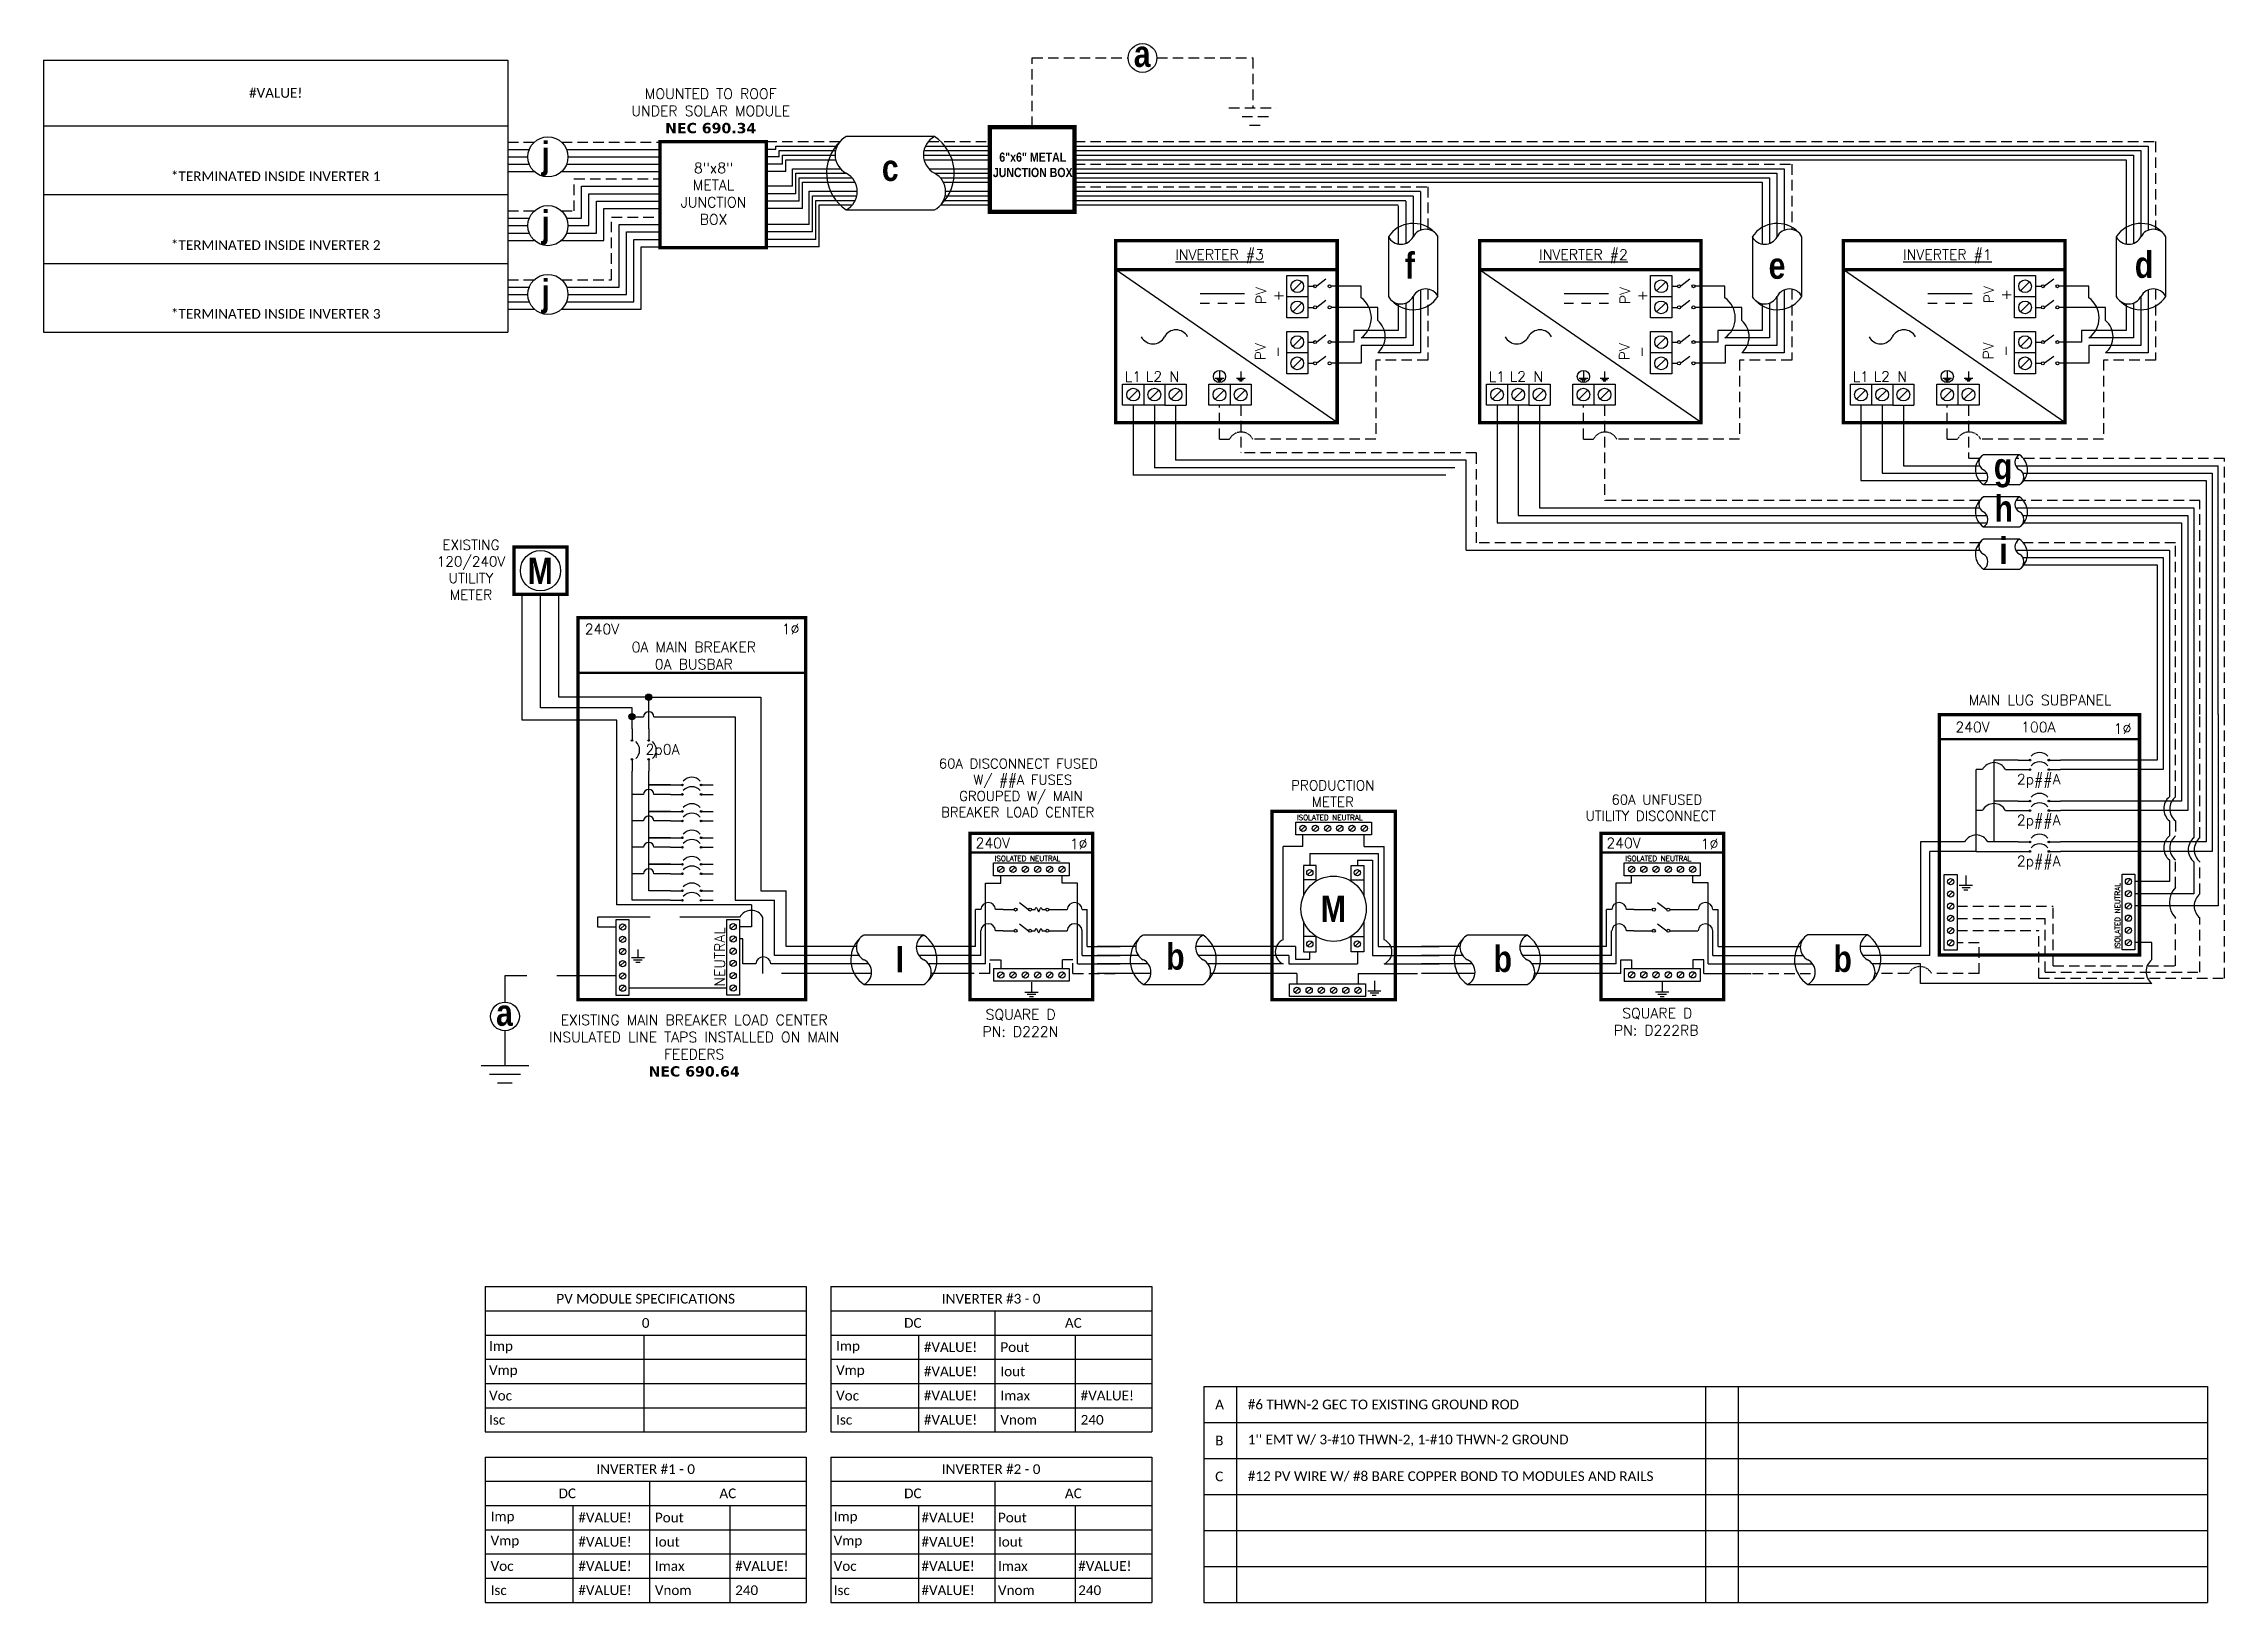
# Model space of a CAD drawing. Header units: feet. Extents: x 18740 to 19516, y 16033 to 16588.
import ezdxf

# ---------------------------------------------------------------- set-up
doc = ezdxf.new("R2010")
doc.units = ezdxf.units.FT
doc.header["$MEASUREMENT"] = 0
doc.linetypes.add('HIDDEN', pattern=[0.375, 0.25, -0.125])
for name, color, linetype in [('ONE LINE BLOCKS', 7, 'Continuous'), ('TABLES', 7, 'Continuous'), ('TEXT', 7, 'Continuous'), ('Z - TITLEBLOCK TXT', 7, 'Continuous')]:
    doc.layers.add(name, color=color, linetype=linetype)
doc.styles.add('ONE LINE TXT', font='techb___.ttf')
doc.styles.get("Standard").update_dxf_attribs({"font": 'simplex.shx'})

msp = doc.modelspace()

# ---------------------------------------------------------------- texts
at = {"layer": 'ONE LINE BLOCKS', "color": 1, "linetype": 'Continuous', "insert": (19091.85, 16549.16), "char_height": 3.2756, "width": 28.3929, "attachment_point": 2, "style": 'ONE LINE TXT'}
msp.add_mtext('6"x6" METAL JUNCTION BOX  ', dxfattribs=at)
at = {"layer": 'TABLES', "color": 1, "linetype": 'Continuous'}
for s, p in [('%%UINVERTER #3', (19142.57, 16511.03)), ('%%UINVERTER #2', (19272, 16511.03)), ('%%UINVERTER #1', (19401.43, 16511.03))]:
    msp.add_text(s, height=3.6576, dxfattribs=at).set_placement(p)
at = {"layer": 'TEXT', "color": 1, "attachment_point": 5}
for s, width, gutter_width, insert, char_height in [(' \\PMOUNTED TO ROOF \\PUNDER SOLAR MODULE\\P{\\fVerdana|b1|i0|c0|p34;NEC 690.34}', 71.6407, 7.17, (18977.3, 16566.97), 3.6576), ('8"x8" METAL JUNCTION BOX ', 0.4767, 7.17, (18978.32, 16534.53), 3.6576), ('L1', 0.1481, 0.75, (19127.52, 16469.45), 3.658), ('L2', 0.1481, 0.75, (19134.98, 16469.48), 3.658), ('N', 0.1481, 0.75, (19142.23, 16469.43), 3.66), ('L1', 0.1481, 0.75, (19256.95, 16469.45), 3.658), ('L2', 0.1481, 0.75, (19264.41, 16469.48), 3.658), ('N', 0.1481, 0.75, (19271.66, 16469.43), 3.66), ('L1', 0.1481, 0.75, (19386.38, 16469.45), 3.658), ('L2', 0.1481, 0.75, (19393.84, 16469.48), 3.658), ('N', 0.1481, 0.75, (19401.09, 16469.43), 3.66)]:
    msp.add_mtext_dynamic_manual_height_columns(s, width=width, gutter_width=gutter_width, heights=[0], dxfattribs=dict(at, insert=insert, char_height=char_height))
at = {"layer": 'TEXT', "color": 1, "char_height": 3.658, "attachment_point": 5, "rotation": 90}
for s, width, insert in [('PV +', 2.8378, (19176.11, 16498.24)), ('PV +', 2.8378, (19305.54, 16498.24)), ('PV +', 2.8378, (19434.97, 16498.58)), ('PV -', 2.8013, (19175.88, 16478.27)), ('PV -', 2.8013, (19305.32, 16478.27)), ('PV -', 2.8013, (19434.75, 16478.61))]:
    msp.add_mtext_dynamic_manual_height_columns(s, width=width, gutter_width=0.75, heights=[0], dxfattribs=dict(at, insert=insert))
at = {"layer": 'Z - TITLEBLOCK TXT', "color": 1, "linetype": 'Continuous', "char_height": 9.3833, "attachment_point": 1, "style": 'ONE LINE TXT'}
for s, insert in [('{\\W1;\\C256;a}', (19127.79, 16588.99)), ('{\\W1;\\C256;j}', (18917.1, 16553.02)), ('{\\W1;\\C256;c}', (19038.19, 16548.43)), ('{\\W1;\\C256;j}', (18917.1, 16528.54)), ('{\\W1;\\C256;f}', (19224.16, 16513.62)), ('{\\W1;\\C256;d}', (19483.85, 16513.96)), ('{\\W1;\\C256;e}', (19353.59, 16513.62)), ('{\\W1;\\C256;j}', (18917.1, 16504.07)), ('{\\W1;\\C256;g}', (19433.69, 16442.24)), ('{\\W1;\\C256;h}', (19433.93, 16427.22)), ('{\\W1;\\C256;i}', (19435.65, 16412.2)), ('{\\W1;\\C256;I}', (19043.13, 16266.92)), ('{\\W1;\\C256;b}', (19139.29, 16267.83)), ('{\\W1;\\C256;b}', (19255.76, 16267.03)), ('{\\W1;\\C256;b}', (19376.64, 16267.03))]:
    msp.add_mtext_dynamic_manual_height_columns(s, width=0.1385, gutter_width=2.13, heights=[0], dxfattribs=dict(at, insert=insert))

# ---------------------------------------------------------------- blocks, each defined once
blk = doc.blocks.new('*T18')
at = {"layer": 'Z - TITLEBLOCK TXT', "color": 0, "lineweight": -2, "transparency": 16777216}
for p, q in [((0, 0), (165.11, 0)), ((0, 0), (0, -96.74)), ((165.11, 0), (165.11, -96.74)), ((0, -23.32), (165.11, -23.32)), ((0, -47.8), (165.11, -47.8)), ((0, -72.27), (165.11, -72.27)), ((0, -96.74), (165.11, -96.74))]:
    blk.add_line(p, q, dxfattribs=at)
at = {"layer": 'Z - TITLEBLOCK TXT', "color": 0, "linetype": 'Continuous', "transparency": 16777216, "char_height": 3.4544, "width": 156.9097, "attachment_point": 5}
for s, insert in [('{\\fCalibri|b0|i0|c0;#VALUE!', (82.56, -11.66)), ('{\\fCalibri|b0|i0|c0;^J^J*TERMINATED INSIDE INVERTER 1', (82.56, -35.56)), ('{\\fCalibri|b0|i0|c0;^J^J*TERMINATED INSIDE INVERTER 2', (82.56, -60.03)), ('{\\fCalibri|b0|i0|c0;^J^J*TERMINATED INSIDE INVERTER 3', (82.56, -84.5))]:
    blk.add_mtext(s, dxfattribs=dict(at, insert=insert))
blk = doc.blocks.new('*U22')
at = {"layer": 'ONE LINE BLOCKS', "linetype": 'Continuous'}
h = blk.add_hatch(color=1, dxfattribs=at)
h.dxf.hatch_style = 1
edge = h.paths.add_edge_path()
edge.add_arc((32.25, -16.19), 0.291, 0, 360)
h = blk.add_hatch(color=1, dxfattribs=at)
h.dxf.hatch_style = 1
edge = h.paths.add_edge_path()
edge.add_arc((32.25, -19.57), 0.291, 0, 360)
h = blk.add_hatch(color=1, dxfattribs=at)
h.dxf.hatch_style = 1
edge = h.paths.add_edge_path()
edge.add_arc((38.92, -16.19), 0.291, 0, 360)
h = blk.add_hatch(color=1, dxfattribs=at)
h.dxf.hatch_style = 1
edge = h.paths.add_edge_path()
edge.add_arc((38.92, -19.57), 0.291, 0, 360)
h = blk.add_hatch(color=1, dxfattribs=at)
h.dxf.hatch_style = 1
edge = h.paths.add_edge_path()
edge.add_arc((32.25, -30.75), 0.291, 0, 360)
h = blk.add_hatch(color=1, dxfattribs=at)
h.dxf.hatch_style = 1
edge = h.paths.add_edge_path()
edge.add_arc((38.92, -30.75), 0.291, 0, 360)
h = blk.add_hatch(color=1, dxfattribs=at)
h.dxf.hatch_style = 1
edge = h.paths.add_edge_path()
edge.add_arc((32.25, -34.13), 0.291, 0, 360)
h = blk.add_hatch(color=1, dxfattribs=at)
h.dxf.hatch_style = 1
edge = h.paths.add_edge_path()
edge.add_arc((38.92, -34.13), 0.291, 0, 360)
h = blk.add_hatch(color=1, dxfattribs=at)
h.dxf.hatch_style = 1
edge = h.paths.add_edge_path()
edge.add_arc((32.25, -45.31), 0.291, 0, 360)
h = blk.add_hatch(color=1, dxfattribs=at)
h.dxf.hatch_style = 1
edge = h.paths.add_edge_path()
edge.add_arc((38.92, -45.31), 0.291, 0, 360)
h = blk.add_hatch(color=1, dxfattribs=at)
h.dxf.hatch_style = 1
edge = h.paths.add_edge_path()
edge.add_arc((32.25, -48.69), 0.291, 0, 360)
h = blk.add_hatch(color=1, dxfattribs=at)
h.dxf.hatch_style = 1
edge = h.paths.add_edge_path()
edge.add_arc((38.92, -48.69), 0.291, 0, 360)
at = {"color": 7, "linetype": 'Continuous'}
for p, q in [((77.44, 0), (77.44, -16.19)), ((86.14, 0), (86.14, -30.75)), ((94.84, 0), (94.84, -45.31)), ((28.05, -16.19), (19.39, -16.19)), ((19.39, -16.19), (19.39, -30.75)), ((77.44, -16.19), (43.12, -16.19)), ((28.05, -30.75), (19.39, -30.75)), ((19.39, -30.75), (19.39, -45.31)), ((86.14, -30.75), (43.12, -30.75)), ((8.98, -45.31), (-6.7, -45.31)), ((-6.7, -45.31), (-6.7, -82.47)), ((28.05, -45.31), (17.22, -45.31)), ((94.84, -45.31), (43.12, -45.31)), ((-6.7, -82.47), (-20.02, -82.47))]:
    blk.add_line(p, q, dxfattribs=at)
at = {"color": 10, "linetype": 'Continuous'}
for p, q in [((79.61, 0), (79.61, -19.57)), ((88.31, 0), (88.31, -34.13)), ((97.01, 0), (97.01, -48.69)), ((13.1, -34.13), (13.1, -19.57)), ((15.27, -19.57), (13.1, -19.57)), ((23.51, -19.57), (28.05, -19.57)), ((79.61, -19.57), (43.12, -19.57)), ((13.1, -48.69), (13.1, -34.13)), ((15.27, -34.13), (13.1, -34.13)), ((23.51, -34.13), (28.05, -34.13)), ((88.31, -34.13), (43.12, -34.13)), ((13.1, -48.69), (-3.41, -48.69)), ((-3.41, -85.65), (-3.41, -48.69)), ((13.1, -48.69), (28.05, -48.69)), ((97.01, -48.69), (43.12, -48.69)), ((-3.41, -85.65), (-20.02, -85.65))]:
    blk.add_line(p, q, dxfattribs=at)
at = {"color": 253, "linetype": 'Continuous'}
for p, q in [((81.79, 0), (81.79, -29.26)), ((90.49, 0), (90.49, -43.82)), ((99.19, 0), (99.19, -68.07)), ((81.79, -37.81), (81.79, -43.14)), ((81.79, -51.7), (81.79, -59.36)), ((90.49, -52.37), (90.49, -63.71)), ((81.79, -59.36), (69.51, -59.36)), ((90.49, -63.71), (69.51, -63.71)), ((99.19, -68.07), (69.51, -68.07)), ((75.52, -81.12), (69.51, -81.12)), ((75.52, -87.14), (75.52, -81.12)), ((-6.7, -88.69), (-20.02, -88.69)), ((-6.7, -95.69), (-6.7, -88.69)), ((75.52, -95.69), (-6.7, -95.69))]:
    blk.add_line(p, q, dxfattribs=at)
at = {"color": 10, "linetype": 'Continuous'}
for centre in [(19.39, -21.73), (19.39, -36.29)]:
    blk.add_arc(centre, 4.65, 27.66392, 152.33608, dxfattribs=at)
at = {"color": 253, "linetype": 'Continuous'}
for centre in [(85.37, -33.53), (85.37, -47.42), (94.07, -48.09), (79.1, -91.41)]:
    blk.add_arc(centre, 5.58, 129.92155, 230.07845, dxfattribs=at)
at = {"color": 7, "linetype": 'Continuous'}
blk.add_arc((13.1, -47.47), 4.65, 27.66392, 152.33608, dxfattribs=at)
at = {"layer": 'ONE LINE BLOCKS', "lineweight": 50}
blk.add_line((0, -8.7), (71.17, -8.7), dxfattribs=at)
at = {"layer": 'ONE LINE BLOCKS', "lineweight": 50, "const_width": 1.19}
blk.add_lwpolyline([(0, -85.47), (0, 0), (71.17, 0), (71.17, -85.47)], close=True, dxfattribs=at)
at = {"layer": 'TEXT', "color": 92, "linetype": 'HIDDEN', "ltscale": 15}
for p, q in [((83.96, -29.26), (83.96, 0)), ((92.66, -43.82), (92.66, 0)), ((101.36, -93.78), (101.36, 0)), ((83.96, -37.81), (83.96, -43.14)), ((83.96, -61.47), (83.96, -52.37)), ((92.66, -63.79), (92.66, -52.37)), ((6.27, -68.14), (40.48, -68.14)), ((40.48, -89.41), (40.48, -68.14)), ((6.27, -72.49), (37.56, -72.49)), ((6.27, -76.84), (35.36, -76.84)), ((35.36, -93.78), (35.36, -76.84)), ((37.56, -91.6), (37.56, -72.49)), ((83.96, -89.41), (83.96, -72.34)), ((92.66, -91.6), (92.66, -72.34)), ((14.11, -81.19), (6.27, -81.19)), ((14.11, -92.13), (14.11, -81.19)), ((-11.01, -92.13), (-20.02, -92.13)), ((14.11, -92.13), (-2.77, -92.13)), ((37.56, -91.6), (92.66, -91.6)), ((40.48, -89.41), (83.96, -89.41)), ((35.36, -93.78), (101.36, -93.78))]:
    blk.add_line(p, q, dxfattribs=at)
at = {"layer": 'TEXT', "color": 92, "linetype": 'HIDDEN', "flags": 128}
for points in [[(7.04, -60.71), (11.72, -60.71)], [(10.91, -61.58), (7.85, -61.58)], [(9.38, -57.21), (9.38, -60.71)], [(10.1, -62.45), (8.66, -62.45)]]:
    blk.add_lwpolyline(points, dxfattribs=at)
at = {"layer": 'TEXT', "color": 92, "linetype": 'Continuous', "ltscale": 4}
for centre, radius, start, end in [((87.43, -33.53), 5.51, 129.05896, 230.94104), ((87.43, -47.42), 5.51, 129.05896, 230.94104), ((96.13, -48.09), 5.51, 129.05896, 230.94104), ((89.87, -66.9), 8.03, 137.37784, 222.62216), ((96.13, -68.07), 5.51, 129.05896, 230.94104)]:
    blk.add_arc(centre, radius, start, end, dxfattribs=at)
at = {"layer": 'TEXT', "color": 92, "linetype": 'HIDDEN', "ltscale": 0.3}
blk.add_arc((-6.89, -94.29), 4.65, 27.66392, 152.33608, dxfattribs=at)
at = {"layer": 'Z - TITLEBLOCK TXT', "color": 1, "linetype": 'Continuous'}
for p, q in [((1.73, -83.79), (1.73, -56.84)), ((1.73, -56.84), (6.27, -56.84)), ((6.27, -56.84), (6.27, -83.79)), ((64.97, -83.71), (64.97, -56.77)), ((64.97, -56.77), (69.51, -56.77)), ((69.51, -56.77), (69.51, -83.71)), ((6.27, -83.79), (1.73, -83.79)), ((69.51, -83.71), (64.97, -83.71))]:
    blk.add_line(p, q, dxfattribs=at)
at = {"layer": 'Z - TITLEBLOCK TXT', "color": 4, "linetype": 'Continuous'}
for p, q in [((4.79, -58.65), (3.22, -60.22)), ((68.02, -58.58), (66.45, -60.15)), ((4.79, -63), (3.22, -64.57)), ((4.79, -67.35), (3.22, -68.92)), ((68.02, -62.93), (66.45, -64.5)), ((68.02, -67.28), (66.45, -68.85)), ((4.79, -71.7), (3.22, -73.27)), ((4.79, -76.05), (3.22, -77.62)), ((68.02, -71.63), (66.45, -73.2)), ((68.02, -75.98), (66.45, -77.55)), ((4.79, -80.4), (3.22, -81.97)), ((68.02, -80.33), (66.45, -81.9))]:
    blk.add_line(p, q, dxfattribs=at)
at = {"layer": 'Z - TITLEBLOCK TXT', "color": 1, "linetype": 'Continuous', "flags": 128}
for points in [[(28.05, -16.19), (32.25, -16.19)], [(28.05, -16.19), (32.25, -16.19)], [(28.05, -19.57), (32.25, -19.57)], [(28.05, -19.57), (32.25, -19.57)], [(38.92, -16.19), (43.12, -16.19)], [(38.92, -19.57), (43.12, -19.57)], [(28.05, -30.75), (32.25, -30.75)], [(28.05, -30.75), (32.25, -30.75)], [(38.92, -30.75), (43.12, -30.75)], [(28.05, -34.13), (32.25, -34.13)], [(28.05, -34.13), (32.25, -34.13)], [(38.92, -34.13), (43.12, -34.13)], [(28.05, -45.31), (32.25, -45.31)], [(28.05, -45.31), (32.25, -45.31)], [(38.92, -45.31), (43.12, -45.31)], [(28.05, -48.69), (32.25, -48.69)], [(28.05, -48.69), (32.25, -48.69)], [(38.92, -48.69), (43.12, -48.69)]]:
    blk.add_lwpolyline(points, dxfattribs=at)
at = {"layer": 'Z - TITLEBLOCK TXT', "color": 1, "linetype": 'Continuous'}
for centre in [(32.25, -16.19), (32.25, -19.57), (38.92, -16.19), (38.92, -19.57), (32.25, -30.75), (38.92, -30.75), (32.25, -34.13), (38.92, -34.13), (32.25, -45.31), (38.92, -45.31), (32.25, -48.69), (38.92, -48.69)]:
    blk.add_circle(centre, 0.291, dxfattribs=at)
at = {"layer": 'Z - TITLEBLOCK TXT', "color": 4, "linetype": 'Continuous'}
for centre in [(4, -59.44), (67.24, -59.36), (4, -63.79), (4, -68.14), (67.24, -63.71), (67.24, -68.07), (4, -72.49), (4, -76.84), (67.24, -72.42), (67.24, -76.77), (4, -81.19), (67.24, -81.12)]:
    blk.add_circle(centre, 1.11, dxfattribs=at)
at = {"layer": 'Z - TITLEBLOCK TXT', "color": 1, "linetype": 'Continuous'}
for centre in [(35.58, -17.38), (35.58, -20.76), (35.58, -31.94), (35.58, -35.32), (35.58, -46.5), (35.58, -49.88)]:
    blk.add_arc(centre, 3.93, 40.3392, 139.6608, dxfattribs=at)
at = {"layer": 'TABLES', "color": 1, "linetype": 'Continuous'}
for p in [(27.55, -24.8), (27.55, -39.36), (27.55, -53.92)]:
    blk.add_text('2p##A', height=3.658, dxfattribs=at).set_placement(p)
at = {"layer": 'TABLES', "color": 4, "linetype": 'Continuous'}
blk.add_text('ISOLATED NEUTRAL', height=1.8743, rotation=90, dxfattribs=at).set_placement((64.31, -83.35))
at = {"layer": 'TEXT', "color": 1, "attachment_point": 5}
for s, width, gutter_width, insert, char_height in [('MAIN LUG SUBPANEL ', 62.3984, 7.17, (35.78, 5.18), 3.6576), ('240V', 0.1481, 0.75, (11.79, -4.45), 3.658), ('100A', 0.1481, 0.75, (35.17, -4.45), 3.658), ('1∅', 0.1481, 0.75, (65.15, -4.96), 3.658)]:
    blk.add_mtext_dynamic_manual_height_columns(s, width=width, gutter_width=gutter_width, heights=[0], dxfattribs=dict(at, insert=insert, char_height=char_height))
blk = doc.blocks.new('*T14')
at = {"layer": 'Z - TITLEBLOCK TXT', "color": 0, "lineweight": -2, "transparency": 16777216}
for p, q in [((0, 0), (114.19, 0)), ((0, 0), (0, -51.7)), ((114.19, 0), (114.19, -51.7)), ((0, -8.62), (114.19, -8.62)), ((58.43, -8.62), (58.43, -51.7)), ((0, -17.23), (114.19, -17.23)), ((31.22, -17.23), (31.22, -51.7)), ((86.98, -17.23), (86.98, -51.7)), ((0, -25.85), (114.19, -25.85)), ((0, -34.47), (114.19, -34.47)), ((0, -43.08), (114.19, -43.08)), ((0, -51.7), (114.19, -51.7))]:
    blk.add_line(p, q, dxfattribs=at)
at = {"layer": 'Z - TITLEBLOCK TXT', "color": 0, "linetype": 'Continuous', "transparency": 16777216, "char_height": 3.4544}
for s, insert, width, attachment_point in [('{\\fCalibri|b0|i0|c0;INVERTER #1 - 0', (57.09, -4.31), 110.3293, 5), ('{\\fCalibri|b0|i0|c0;DC', (29.22, -12.93), 54.5755, 5), ('{\\fCalibri|b0|i0|c0;AC', (86.31, -12.93), 51.8976, 5), ('{\\fCalibri|b0|i0|c0;Imp', (1.93, -21.54), 27.3681, 4), ('{\\fCalibri|b0|i0|c0;#VALUE!', (33.15, -21.54), 23.3513, 4), ('{\\fCalibri|b0|i0|c0;Pout', (60.36, -21.54), 24.6902, 4), ('{\\fCalibri|b0|i0|c0;', (88.91, -21.54), 23.3513, 4), ('{\\fCalibri|b0|i0|c0;Vmp', (1.93, -30.16), 27.3681, 4), ('{\\fCalibri|b0|i0|c0;#VALUE!', (33.15, -30.16), 23.3513, 4), ('{\\fCalibri|b0|i0|c0;Iout', (60.36, -30.16), 24.6902, 4), ('{\\fCalibri|b0|i0|c0;', (88.91, -30.16), 23.3513, 4), ('{\\fCalibri|b0|i0|c0;Voc', (1.93, -38.78), 27.3681, 4), ('{\\fCalibri|b0|i0|c0;#VALUE!', (33.15, -38.78), 23.3513, 4), ('{\\fCalibri|b0|i0|c0;Imax', (60.36, -38.78), 24.6902, 4), ('{\\fCalibri|b0|i0|c0;#VALUE!', (88.91, -38.78), 23.3513, 4), ('{\\fCalibri|b0|i0|c0;Isc', (1.93, -47.39), 27.3681, 4), ('{\\fCalibri|b0|i0|c0;#VALUE!', (33.15, -47.39), 23.3513, 4), ('{\\fCalibri|b0|i0|c0;Vnom', (60.36, -47.39), 24.6902, 4), ('{\\fCalibri|b0|i0|c0;240', (88.91, -47.39), 23.3513, 4)]:
    blk.add_mtext(s, dxfattribs=dict(at, insert=insert, width=width, attachment_point=attachment_point))
blk = doc.blocks.new('*T15')
at = {"layer": 'Z - TITLEBLOCK TXT', "color": 0, "lineweight": -2, "transparency": 16777216}
for p, q in [((0, 0), (114.19, 0)), ((0, 0), (0, -51.7)), ((114.19, 0), (114.19, -51.7)), ((0, -8.62), (114.19, -8.62)), ((58.43, -8.62), (58.43, -51.7)), ((0, -17.23), (114.19, -17.23)), ((31.22, -17.23), (31.22, -51.7)), ((86.98, -17.23), (86.98, -51.7)), ((0, -25.85), (114.19, -25.85)), ((0, -34.47), (114.19, -34.47)), ((0, -43.08), (114.19, -43.08)), ((0, -51.7), (114.19, -51.7))]:
    blk.add_line(p, q, dxfattribs=at)
at = {"layer": 'Z - TITLEBLOCK TXT', "color": 0, "linetype": 'Continuous', "transparency": 16777216, "char_height": 3.4544}
for s, insert, width, attachment_point in [('{\\fCalibri|b0|i0|c0;INVERTER #2 - 0', (57.09, -4.31), 112.0547, 5), ('{\\fCalibri|b0|i0|c0;DC', (29.22, -12.93), 56.3009, 5), ('{\\fCalibri|b0|i0|c0;AC', (86.31, -12.93), 53.623, 5), ('{\\fCalibri|b0|i0|c0;Imp', (1.07, -21.54), 29.0935, 4), ('{\\fCalibri|b0|i0|c0;#VALUE!', (32.29, -21.54), 25.0767, 4), ('{\\fCalibri|b0|i0|c0;Pout', (59.5, -21.54), 26.4156, 4), ('{\\fCalibri|b0|i0|c0;', (88.04, -21.54), 25.0767, 4), ('{\\fCalibri|b0|i0|c0;Vmp', (1.07, -30.16), 29.0935, 4), ('{\\fCalibri|b0|i0|c0;#VALUE!', (32.29, -30.16), 25.0767, 4), ('{\\fCalibri|b0|i0|c0;Iout', (59.5, -30.16), 26.4156, 4), ('{\\fCalibri|b0|i0|c0;', (88.04, -30.16), 25.0767, 4), ('{\\fCalibri|b0|i0|c0;Voc', (1.07, -38.78), 29.0935, 4), ('{\\fCalibri|b0|i0|c0;#VALUE!', (32.29, -38.78), 25.0767, 4), ('{\\fCalibri|b0|i0|c0;Imax', (59.5, -38.78), 26.4156, 4), ('{\\fCalibri|b0|i0|c0;#VALUE!', (88.04, -38.78), 25.0767, 4), ('{\\fCalibri|b0|i0|c0;Isc', (1.07, -47.39), 29.0935, 4), ('{\\fCalibri|b0|i0|c0;#VALUE!', (32.29, -47.39), 25.0767, 4), ('{\\fCalibri|b0|i0|c0;Vnom', (59.5, -47.39), 26.4156, 4), ('{\\fCalibri|b0|i0|c0;240', (88.04, -47.39), 25.0767, 4)]:
    blk.add_mtext(s, dxfattribs=dict(at, insert=insert, width=width, attachment_point=attachment_point))
blk = doc.blocks.new('*T16')
at = {"layer": 'Z - TITLEBLOCK TXT', "color": 0, "lineweight": -2, "transparency": 16777216}
for p, q in [((0, 0), (114.19, 0)), ((0, 0), (0, -51.7)), ((114.19, 0), (114.19, -51.7)), ((0, -8.62), (114.19, -8.62)), ((58.43, -8.62), (58.43, -51.7)), ((0, -17.23), (114.19, -17.23)), ((31.22, -17.23), (31.22, -51.7)), ((86.98, -17.23), (86.98, -51.7)), ((0, -25.85), (114.19, -25.85)), ((0, -34.47), (114.19, -34.47)), ((0, -43.08), (114.19, -43.08)), ((0, -51.7), (114.19, -51.7))]:
    blk.add_line(p, q, dxfattribs=at)
at = {"layer": 'Z - TITLEBLOCK TXT', "color": 0, "linetype": 'Continuous', "transparency": 16777216, "char_height": 3.4544}
for s, insert, width, attachment_point in [('{\\fCalibri|b0|i0|c0;INVERTER #3 - 0', (57.09, -4.31), 110.3293, 5), ('{\\fCalibri|b0|i0|c0;DC', (29.22, -12.93), 54.5755, 5), ('{\\fCalibri|b0|i0|c0;AC', (86.31, -12.93), 51.8976, 5), ('{\\fCalibri|b0|i0|c0;Imp', (1.93, -21.54), 27.3681, 4), ('{\\fCalibri|b0|i0|c0;#VALUE!', (33.15, -21.54), 23.3513, 4), ('{\\fCalibri|b0|i0|c0;Pout', (60.36, -21.54), 24.6902, 4), ('{\\fCalibri|b0|i0|c0;', (88.91, -21.54), 23.3513, 4), ('{\\fCalibri|b0|i0|c0;Vmp', (1.93, -30.16), 27.3681, 4), ('{\\fCalibri|b0|i0|c0;#VALUE!', (33.15, -30.16), 23.3513, 4), ('{\\fCalibri|b0|i0|c0;Iout', (60.36, -30.16), 24.6902, 4), ('{\\fCalibri|b0|i0|c0;', (88.91, -30.16), 23.3513, 4), ('{\\fCalibri|b0|i0|c0;Voc', (1.93, -38.78), 27.3681, 4), ('{\\fCalibri|b0|i0|c0;#VALUE!', (33.15, -38.78), 23.3513, 4), ('{\\fCalibri|b0|i0|c0;Imax', (60.36, -38.78), 24.6902, 4), ('{\\fCalibri|b0|i0|c0;#VALUE!', (88.91, -38.78), 23.3513, 4), ('{\\fCalibri|b0|i0|c0;Isc', (1.93, -47.39), 27.3681, 4), ('{\\fCalibri|b0|i0|c0;#VALUE!', (33.15, -47.39), 23.3513, 4), ('{\\fCalibri|b0|i0|c0;Vnom', (60.36, -47.39), 24.6902, 4), ('{\\fCalibri|b0|i0|c0;240', (88.91, -47.39), 23.3513, 4)]:
    blk.add_mtext(s, dxfattribs=dict(at, insert=insert, width=width, attachment_point=attachment_point))
blk = doc.blocks.new('*T13')
at = {"layer": 'Z - TITLEBLOCK TXT', "color": 0, "lineweight": -2, "transparency": 16777216}
for p, q in [((0, 0), (114.19, 0)), ((0, 0), (0, -51.69)), ((114.19, 0), (114.19, -51.69)), ((0, -8.62), (114.19, -8.62)), ((0, -17.23), (114.19, -17.23)), ((56.41, -17.23), (56.41, -51.69)), ((0, -25.85), (114.19, -25.85)), ((0, -34.46), (114.19, -34.46)), ((0, -43.08), (114.19, -43.08)), ((0, -51.69), (114.19, -51.69))]:
    blk.add_line(p, q, dxfattribs=at)
at = {"layer": 'Z - TITLEBLOCK TXT', "color": 0, "linetype": 'Continuous', "transparency": 16777216, "char_height": 3.4544}
for s, insert, width, attachment_point in [('{\\fCalibri|b0|i0|c0;PV MODULE SPECIFICATIONS', (57.09, -4.31), 111.433, 5), ('{\\fCalibri|b0|i0|c0;0', (57.09, -12.92), 111.433, 5), ('{\\fCalibri|b0|i0|c0;Imp', (1.38, -21.54), 53.6551, 4), ('{\\fCalibri|b0|i0|c0;', (57.78, -21.54), 55.0254, 4), ('{\\fCalibri|b0|i0|c0;Vmp', (1.38, -30.15), 53.6551, 4), ('{\\fCalibri|b0|i0|c0;', (57.78, -30.15), 55.0254, 4), ('{\\fCalibri|b0|i0|c0;Voc', (1.38, -38.77), 53.6551, 4), ('{\\fCalibri|b0|i0|c0;', (57.78, -38.77), 55.0254, 4), ('{\\fCalibri|b0|i0|c0;Isc', (1.38, -47.39), 53.6551, 4), ('{\\fCalibri|b0|i0|c0;', (57.78, -47.39), 55.0254, 4)]:
    blk.add_mtext(s, dxfattribs=dict(at, insert=insert, width=width, attachment_point=attachment_point))
blk = doc.blocks.new('*T17')
at = {"linetype": 'ByBlock', "lineweight": -2, "transparency": 16777216}
for p, q in [((0, 0), (357.03, 0)), ((0, 0), (0, -76.8)), ((11.58, 0), (11.58, -76.8)), ((178.51, 0), (178.51, -76.8)), ((190.1, 0), (190.1, -76.8)), ((357.03, 0), (357.03, -76.8)), ((0, -12.8), (357.03, -12.8)), ((0, -25.61), (357.03, -25.61)), ((0, -38.41), (357.03, -38.41)), ((0, -51.22), (357.03, -51.22)), ((0, -64.02), (357.03, -64.02)), ((0, -76.8), (357.03, -76.8))]:
    blk.add_line(p, q, dxfattribs=at)
at = {"color": 0, "linetype": 'Continuous', "transparency": 16777216, "char_height": 3.4544, "attachment_point": 4}
for s, insert, width in [('{\\fCalibri|b0|i0|c0;A', (4.06, -6.4), 3.4544), ('{\\fCalibri|b0|i0|c0;#6 THWN-2 GEC TO EXISTING GROUND ROD', (15.65, -6.4), 158.8026), ('{\\fCalibri|b0|i0|c0;', (182.58, -6.4), 3.4544), ('{\\fCalibri|b0|i0|c0;', (194.16, -6.4), 158.8095), ('{\\fCalibri|b0|i0|c0;B', (4.06, -19.21), 3.4544), ("{\\fCalibri|b0|i0|c0;1'' EMT W/ 3-#10 THWN-2, 1-#10 THWN-2 GROUND", (15.65, -19.21), 158.8026), ('{\\fCalibri|b0|i0|c0;', (182.58, -19.21), 3.4544), ('{\\fCalibri|b0|i0|c0;', (194.16, -19.21), 158.8095), ('{\\fCalibri|b0|i0|c0;C', (4.06, -32.01), 3.4544), ('{\\fCalibri|b0|i0|c0;#12 PV WIRE W/ #8 BARE COPPER BOND TO MODULES AND RAILS', (15.65, -32.01), 158.8026), ('{\\fCalibri|b0|i0|c0;', (182.58, -32.01), 3.4544), ('{\\fCalibri|b0|i0|c0;', (194.16, -32.01), 158.8095), ('{\\fCalibri|b0|i0|c0;', (4.06, -44.82), 3.4544), ('{\\fCalibri|b0|i0|c0;', (15.65, -44.82), 158.8026), ('{\\fCalibri|b0|i0|c0;', (182.58, -44.82), 3.4544), ('{\\fCalibri|b0|i0|c0;', (194.16, -44.82), 158.8095), ('{\\fCalibri|b0|i0|c0;', (4.06, -57.62), 3.4544), ('{\\fCalibri|b0|i0|c0;', (15.65, -57.62), 158.8026), ('{\\fCalibri|b0|i0|c0;', (182.58, -57.62), 3.4544), ('{\\fCalibri|b0|i0|c0;', (194.16, -57.62), 158.8095), ('{\\fCalibri|b0|i0|c0;', (4.06, -70.41), 3.4544), ('{\\fCalibri|b0|i0|c0;', (15.65, -70.41), 158.8026), ('{\\fCalibri|b0|i0|c0;', (182.58, -70.41), 3.4544), ('{\\fCalibri|b0|i0|c0;', (194.16, -70.41), 158.8095)]:
    blk.add_mtext(s, dxfattribs=dict(at, insert=insert, width=width))
blk = doc.blocks.new('M_METER PAN')
at = {"color": 253, "linetype": 'Continuous'}
for p, q in [((4.73, 8.02), (4.73, 8.75)), ((8.59, 8.02), (8.59, 8.75)), ((4.73, 8.02), (3.48, 8.02)), ((3.48, 2.14), (3.48, 8.02)), ((8.59, 8.02), (9.84, 8.02)), ((9.84, 2.14), (9.84, 8.02)), ((3.48, 0.61), (0, 0.61)), ((9.84, 0.61), (13.32, 0.61))]:
    blk.add_line(p, q, dxfattribs=at)
at = {"color": 7, "linetype": 'Continuous'}
for p, q in [((5.16, 7.56), (5.16, 6.82)), ((5.16, 7.56), (9.47, 7.56)), ((9.47, 7.56), (9.47, 1.71)), ((4.25, 1.71), (0, 1.71)), ((4.25, 1.71), (4.25, 0.9)), ((9.47, 1.71), (13.32, 1.71)), ((4.25, 0.9), (5.16, 0.9)), ((5.16, 0.9), (5.16, 1.37))]:
    blk.add_line(p, q, dxfattribs=at)
at = {"color": 10, "linetype": 'Continuous'}
for p, q in [((8.16, 7.14), (8.16, 6.82)), ((8.16, 7.14), (9.12, 7.14)), ((9.12, 7.14), (9.12, 1.15)), ((3.83, 1.15), (0, 1.15)), ((3.83, 1.15), (3.83, 0.61)), ((3.83, 0.61), (8.16, 0.61)), ((8.16, 1.37), (8.16, 0.61)), ((9.12, 1.15), (13.32, 1.15))]:
    blk.add_line(p, q, dxfattribs=at)
at = {"color": 1, "linetype": 'Continuous'}
for p, q in [((5.57, 5.9), (4.76, 5.9)), ((7.76, 5.9), (8.56, 5.9)), ((5.57, 2.33), (4.76, 2.33)), ((7.76, 2.33), (8.56, 2.33))]:
    blk.add_line(p, q, dxfattribs=at)
at = {"color": 253, "linetype": 'Continuous'}
for centre, start, end in [((3.82, 1.37), 113.9997, 246.0003), ((9.5, 1.37), 293.9997, 66.0003)]:
    blk.add_arc(centre, 0.835, start, end, dxfattribs=at)
at = {"layer": 'ONE LINE BLOCKS', "lineweight": 50, "const_width": 0.21}
blk.add_lwpolyline([(2.77, -1.65), (2.77, 10.22), (10.55, 10.22), (10.55, -1.65)], close=True, dxfattribs=at)
at = {"layer": 'TEXT', "color": 92, "linetype": 'HIDDEN', "ltscale": 15}
for p, q in [((4.35, 0), (0, 0)), ((4.35, 0), (4.35, -0.65)), ((8.2, 0), (8.2, -0.65)), ((8.2, 0), (13.32, 0))]:
    blk.add_line(p, q, dxfattribs=at)
at = {"layer": 'TEXT', "color": 92, "linetype": 'Continuous', "flags": 128}
for points in [[(8.81, -1.08), (9.64, -1.08)], [(9.5, -1.23), (8.96, -1.23)], [(9.23, -0.46), (9.23, -1.08)], [(9.35, -1.38), (9.1, -1.38)]]:
    blk.add_lwpolyline(points, dxfattribs=at)
at = {"layer": 'TEXT', "linetype": 'Continuous'}
blk.add_circle((6.66, 4.09), 2.06, dxfattribs=at)
at = {"layer": 'Z - TITLEBLOCK TXT', "color": 1, "linetype": 'Continuous'}
for p, q in [((4.27, 8.75), (4.27, 9.55)), ((4.27, 9.55), (9.05, 9.55)), ((9.05, 8.75), (4.27, 8.75)), ((9.05, 9.55), (9.05, 8.75)), ((4.76, 6.82), (4.76, 4.89)), ((5.57, 6.82), (4.76, 6.82)), ((5.57, 5.84), (5.57, 6.82)), ((7.76, 5.84), (7.76, 6.82)), ((7.76, 6.82), (8.56, 6.82)), ((8.56, 6.82), (8.56, 4.89)), ((4.76, 3.3), (4.76, 1.37)), ((8.56, 3.3), (8.56, 1.37)), ((5.57, 1.37), (5.57, 2.35)), ((7.76, 1.37), (7.76, 2.35)), ((4.76, 1.37), (5.57, 1.37)), ((8.56, 1.37), (7.76, 1.37)), ((3.89, -1.45), (3.89, -0.65)), ((3.89, -0.65), (8.66, -0.65)), ((8.66, -0.65), (8.66, -1.45)), ((8.66, -1.45), (3.89, -1.45))]:
    blk.add_line(p, q, dxfattribs=at)
at = {"layer": 'Z - TITLEBLOCK TXT', "color": 4, "linetype": 'Continuous'}
for p, q in [((4.87, 9.29), (4.6, 9.01)), ((5.64, 9.29), (5.37, 9.01)), ((6.42, 9.29), (6.14, 9.01)), ((7.19, 9.29), (6.91, 9.01)), ((7.96, 9.29), (7.68, 9.01)), ((8.73, 9.29), (8.45, 9.01)), ((5.3, 6.5), (5.02, 6.22)), ((8.3, 6.5), (8.02, 6.22)), ((5.3, 2.01), (5.02, 1.73)), ((8.3, 2.01), (8.02, 1.73)), ((4.49, -0.91), (4.21, -1.19)), ((5.26, -0.91), (4.98, -1.19)), ((6.03, -0.91), (5.75, -1.19)), ((6.8, -0.91), (6.52, -1.19)), ((7.57, -0.91), (7.29, -1.19)), ((8.34, -0.91), (8.06, -1.19))]:
    blk.add_line(p, q, dxfattribs=at)
for centre in [(4.73, 9.15), (5.51, 9.15), (6.28, 9.15), (7.05, 9.15), (7.82, 9.15), (8.59, 9.15), (5.16, 6.36), (8.16, 6.36), (5.16, 1.87), (8.16, 1.87), (4.35, -1.05), (5.12, -1.05), (5.89, -1.05), (6.66, -1.05), (7.43, -1.05), (8.2, -1.05)]:
    blk.add_circle(centre, 0.197, dxfattribs=at)
at = {"layer": 'TABLES', "color": 4, "linetype": 'Continuous'}
blk.add_text('ISOLATED NEUTRAL', height=0.3321, dxfattribs=at).set_placement((4.34, 9.67))
at = {"layer": 'TEXT', "color": 1, "insert": (6.61, 11.34), "char_height": 0.6278, "attachment_point": 5}
blk.add_mtext_dynamic_manual_height_columns('PRODUCTION METER', width=1.3203, gutter_width=7.17, heights=[0], dxfattribs=at)
at = {"layer": 'Z - TITLEBLOCK TXT', "color": 253, "linetype": 'Continuous', "style": 'ONE LINE TXT'}
blk.add_text('M', height=1.66, dxfattribs=at).set_placement((5.85, 3.26))
blk = doc.blocks.new('*U21')
at = {"color": 0}
blk.add_blockref('M_METER PAN', (0, 0), dxfattribs=at)
blk = doc.blocks.new('M_MAIN DISCONNECT')
at = {"color": 253, "linetype": 'Continuous'}
for p, q in [((10.94, -17.67), (10.94, -15.06)), ((32.69, -17.67), (32.69, -15.06)), ((5.45, -46.43), (5.45, -17.67)), ((5.45, -17.67), (10.94, -17.67)), ((38.18, -17.67), (32.69, -17.67)), ((38.18, -46.43), (38.18, -17.67)), ((5.45, -46.43), (-9.78, -46.43)), ((38.18, -46.43), (53.41, -46.43))]:
    blk.add_line(p, q, dxfattribs=at)
at = {"color": 7, "linetype": 'Continuous'}
for p, q in [((1.95, -40.22), (1.95, -27.1)), ((3.81, -27.1), (1.95, -27.1)), ((11.72, -27.1), (9.09, -27.1)), ((31.91, -27.1), (34.54, -27.1)), ((39.82, -27.1), (41.69, -27.1)), ((41.69, -40.22), (41.69, -27.1)), ((1.95, -40.22), (-9.78, -40.22)), ((41.69, -40.22), (53.41, -40.22))]:
    blk.add_line(p, q, dxfattribs=at)
at = {"color": 1, "linetype": 'Continuous'}
for p, q in [((21.88, -27.1), (23.12, -27.1)), ((25.67, -27.11), (26.91, -27.11)), ((21.88, -34.64), (23.12, -34.64)), ((25.67, -34.64), (26.91, -34.64))]:
    blk.add_line(p, q, dxfattribs=at)
at = {"color": 10, "linetype": 'Continuous'}
for p, q in [((3.81, -43.39), (3.81, -34.64)), ((11.72, -34.64), (9.09, -34.64)), ((31.91, -34.64), (34.54, -34.64)), ((39.82, -43.39), (39.82, -34.64)), ((3.81, -43.39), (-9.78, -43.39)), ((39.82, -43.39), (53.41, -43.39))]:
    blk.add_line(p, q, dxfattribs=at)
at = {"color": 7, "linetype": 'Continuous'}
for centre in [(6.45, -27.26), (37.18, -27.26)]:
    blk.add_arc(centre, 2.64, 3.28193, 176.71807, dxfattribs=at)
at = {"color": 10, "linetype": 'Continuous'}
for centre in [(6.45, -34.79), (37.18, -34.79)]:
    blk.add_arc(centre, 2.64, 3.28193, 176.71807, dxfattribs=at)
at = {"color": 1, "linetype": 'Continuous'}
for points in [[(23.12, -27.1), (23.5, -26.34), (24.4, -27.87), (25.22, -26.34), (25.67, -27.11)], [(23.12, -34.64), (23.5, -33.88), (24.4, -35.4), (25.22, -33.88), (25.67, -34.64)]]:
    blk.add_spline(points, degree=3, dxfattribs=at)
at = {"layer": 'ONE LINE BLOCKS', "lineweight": 50}
blk.add_line((0, -6.77), (43.61, -6.77), dxfattribs=at)
at = {"layer": 'ONE LINE BLOCKS', "lineweight": 50, "const_width": 1.19}
blk.add_lwpolyline([(0, -59.17), (0, 0), (43.61, 0), (43.61, -59.17)], close=True, dxfattribs=at)
at = {"layer": 'TEXT', "color": 92, "linetype": 'HIDDEN', "ltscale": 15}
for p, q in [((7.03, -49.88), (7.03, -44.94)), ((7.03, -44.94), (10.94, -44.94)), ((10.94, -44.94), (10.94, -48.08)), ((36.6, -44.94), (32.69, -44.94)), ((32.69, -44.94), (32.69, -48.08)), ((36.6, -49.88), (36.6, -44.94)), ((7.03, -49.88), (-9.78, -49.88)), ((36.6, -49.88), (53.41, -49.88))]:
    blk.add_line(p, q, dxfattribs=at)
at = {"layer": 'TEXT', "color": 92, "linetype": 'Continuous', "flags": 128}
for points in [[(21.82, -52.94), (21.82, -56.44)], [(19.48, -56.44), (24.16, -56.44)], [(23.35, -57.31), (20.29, -57.31)], [(22.53, -58.18), (21.1, -58.18)]]:
    blk.add_lwpolyline(points, dxfattribs=at)
at = {"layer": 'Z - TITLEBLOCK TXT', "color": 1, "linetype": 'Continuous'}
for p, q in [((8.34, -15.06), (8.34, -10.52)), ((8.34, -10.52), (35.29, -10.52)), ((35.29, -15.06), (8.34, -15.06)), ((35.29, -10.52), (35.29, -15.06)), ((11.72, -27.1), (15.64, -27.1)), ((17.54, -24.65), (20.8, -27.1)), ((27.99, -27.11), (31.91, -27.11)), ((11.72, -34.64), (15.64, -34.64)), ((17.54, -32.19), (20.8, -34.63)), ((27.99, -34.64), (31.91, -34.64)), ((8.34, -48.08), (35.29, -48.08)), ((8.34, -48.08), (8.34, -52.62)), ((35.29, -52.62), (8.34, -52.62)), ((35.29, -48.08), (35.29, -52.62))]:
    blk.add_line(p, q, dxfattribs=at)
at = {"layer": 'Z - TITLEBLOCK TXT', "color": 4, "linetype": 'Continuous'}
for p, q in [((11.73, -12), (10.15, -13.58)), ((16.08, -12), (14.5, -13.58)), ((20.43, -12), (18.86, -13.58)), ((24.78, -12), (23.21, -13.58)), ((29.13, -12), (27.56, -13.58)), ((33.48, -12), (31.91, -13.58)), ((11.73, -49.56), (10.15, -51.13)), ((16.08, -49.56), (14.5, -51.13)), ((20.43, -49.56), (18.86, -51.13)), ((24.78, -49.56), (23.21, -51.13)), ((29.13, -49.56), (27.56, -51.13)), ((33.48, -49.56), (31.91, -51.13))]:
    blk.add_line(p, q, dxfattribs=at)
for centre in [(10.94, -12.79), (15.29, -12.79), (19.64, -12.79), (23.99, -12.79), (28.34, -12.79), (32.69, -12.79), (10.94, -50.35), (15.29, -50.35), (19.64, -50.35), (23.99, -50.35), (28.34, -50.35), (32.69, -50.35)]:
    blk.add_circle(centre, 1.11, dxfattribs=at)
at = {"layer": 'Z - TITLEBLOCK TXT', "color": 1, "linetype": 'Continuous'}
for centre in [(16.18, -27.1), (21.34, -27.1), (27.45, -27.11), (16.18, -34.64), (21.34, -34.64), (27.45, -34.64)]:
    blk.add_circle(centre, 0.541, dxfattribs=at)
at = {"layer": 'TABLES', "color": 4, "linetype": 'Continuous'}
blk.add_text('ISOLATED NEUTRAL', height=1.8743, dxfattribs=at).set_placement((8.7, -9.86))
at = {"layer": 'TEXT', "color": 1}
for s, width, gutter_width, heights, insert, char_height, attachment_point in [('\\A1;\\pi4.1167;60A DISCONNECT FUSED \\P\\pi16.454;W/ ##A FUSES\\P\\pi11.355;GROUPED W/ MAIN \\P\\pi4.9392;BREAKER LOAD CENTER', 71.8931, 92.23, [24.13], (-15.26, 26.55), 3.4544, 1), ('240V', 0.1481, 0.75, [0], (8.07, -3.44), 3.658, 5), ('1∅', 0.1481, 0.75, [0], (38.63, -3.74), 3.658, 5), ('\\A1;\\pi3.6942,t21.982;SQUARE D\\P\\pi2.5621,t20.85;PN: D222N', 35.0816, 28.88, [13.54], (1.84, -62.59), 3.6576, 1)]:
    blk.add_mtext_dynamic_manual_height_columns(s, width=width, gutter_width=gutter_width, heights=heights, dxfattribs=dict(at, insert=insert, char_height=char_height, attachment_point=attachment_point))
blk = doc.blocks.new('*U20')
blk.add_blockref('M_MAIN DISCONNECT', (0, 0))
blk = doc.blocks.new('*U10')
at = {"color": 7, "linetype": 'Continuous'}
for p, q in [((2.44, 1.71), (0, 1.71)), ((6.67, 2.43), (2.91, 2.43)), ((9.57, 1.71), (6.2, 1.71)), ((2.91, -0.69), (6.67, -0.69))]:
    blk.add_line(p, q, dxfattribs=at)
at = {"color": 10, "linetype": 'Continuous'}
for p, q in [((2.59, 1.15), (0, 1.15)), ((9.57, 1.15), (6.35, 1.15))]:
    blk.add_line(p, q, dxfattribs=at)
at = {"color": 253, "linetype": 'Continuous'}
for p, q in [((3.21, 0.61), (0, 0.61)), ((9.57, 0.61), (6.97, 0.61))]:
    blk.add_line(p, q, dxfattribs=at)
at = {"color": 7, "linetype": 'Continuous'}
for centre, start, end in [((3.94, 0.87), 133.9732, 236.4265), ((5.63, 0.87), 313.9732, 56.4265)]:
    blk.add_arc(centre, 1.87, start, end, dxfattribs=at)
at = {"layer": 'TEXT', "color": 92, "linetype": 'HIDDEN', "ltscale": 15}
for p, q in [((3.37, 0), (0, 0)), ((9.57, 0), (7.14, 0))]:
    blk.add_line(p, q, dxfattribs=at)
at = {"layer": 'Z - TITLEBLOCK TXT', "linetype": 'Continuous'}
for centre, start, end in [((3.31, 1.65), 117.6639, 242.3361), ((7.08, 1.65), 117.6639, 242.3361), ((2.5, 0.09), 297.6639, 62.3361), ((6.26, 0.09), 297.6639, 62.3361)]:
    blk.add_arc(centre, 0.882, start, end, dxfattribs=at)
blk = doc.blocks.new('M_LINE TAPS')
at = {"layer": 'ONE LINE BLOCKS', "linetype": 'Continuous'}
h = blk.add_hatch(color=254, dxfattribs=at)
h.dxf.hatch_style = 1
edge = h.paths.add_edge_path()
edge.add_arc((-12.11, 17.42), 0.197, 0, 360)
h = blk.add_hatch(color=254, dxfattribs=at)
h.dxf.hatch_style = 1
edge = h.paths.add_edge_path()
edge.add_arc((-13.16, 16.19), 0.197, 0, 360)
h = blk.add_hatch(color=1, dxfattribs=at)
h.dxf.hatch_style = 1
edge = h.paths.add_edge_path()
edge.add_arc((-13.16, 14.69), 0.0515, 0, 360)
h = blk.add_hatch(color=1, dxfattribs=at)
h.dxf.hatch_style = 1
edge = h.paths.add_edge_path()
edge.add_arc((-12.11, 14.69), 0.0515, 0, 360)
h = blk.add_hatch(color=1, dxfattribs=at)
h.dxf.hatch_style = 1
edge = h.paths.add_edge_path()
edge.add_arc((-13.16, 13.5), 0.0515, 0, 360)
h = blk.add_hatch(color=1, dxfattribs=at)
h.dxf.hatch_style = 1
edge = h.paths.add_edge_path()
edge.add_arc((-12.11, 13.5), 0.0515, 0, 360)
h = blk.add_hatch(color=1, dxfattribs=at)
h.dxf.hatch_style = 1
edge = h.paths.add_edge_path()
edge.add_arc((-9.99, 11.89), 0.0515, 0, 360)
h = blk.add_hatch(color=1, dxfattribs=at)
h.dxf.hatch_style = 1
edge = h.paths.add_edge_path()
edge.add_arc((-9.99, 11.29), 0.0515, 0, 360)
h = blk.add_hatch(color=1, dxfattribs=at)
h.dxf.hatch_style = 1
edge = h.paths.add_edge_path()
edge.add_arc((-8.81, 11.89), 0.0515, 0, 360)
h = blk.add_hatch(color=1, dxfattribs=at)
h.dxf.hatch_style = 1
edge = h.paths.add_edge_path()
edge.add_arc((-8.81, 11.29), 0.0515, 0, 360)
h = blk.add_hatch(color=1, dxfattribs=at)
h.dxf.hatch_style = 1
edge = h.paths.add_edge_path()
edge.add_arc((-9.99, 10.22), 0.0515, 0, 360)
h = blk.add_hatch(color=1, dxfattribs=at)
h.dxf.hatch_style = 1
edge = h.paths.add_edge_path()
edge.add_arc((-9.99, 9.62), 0.0515, 0, 360)
h = blk.add_hatch(color=1, dxfattribs=at)
h.dxf.hatch_style = 1
edge = h.paths.add_edge_path()
edge.add_arc((-8.81, 10.22), 0.0515, 0, 360)
h = blk.add_hatch(color=1, dxfattribs=at)
h.dxf.hatch_style = 1
edge = h.paths.add_edge_path()
edge.add_arc((-8.81, 9.62), 0.0515, 0, 360)
h = blk.add_hatch(color=1, dxfattribs=at)
h.dxf.hatch_style = 1
edge = h.paths.add_edge_path()
edge.add_arc((-9.99, 8.56), 0.0515, 0, 360)
h = blk.add_hatch(color=1, dxfattribs=at)
h.dxf.hatch_style = 1
edge = h.paths.add_edge_path()
edge.add_arc((-8.81, 8.56), 0.0515, 0, 360)
h = blk.add_hatch(color=1, dxfattribs=at)
h.dxf.hatch_style = 1
edge = h.paths.add_edge_path()
edge.add_arc((-9.99, 7.96), 0.0515, 0, 360)
h = blk.add_hatch(color=1, dxfattribs=at)
h.dxf.hatch_style = 1
edge = h.paths.add_edge_path()
edge.add_arc((-9.99, 6.89), 0.0515, 0, 360)
h = blk.add_hatch(color=1, dxfattribs=at)
h.dxf.hatch_style = 1
edge = h.paths.add_edge_path()
edge.add_arc((-8.81, 7.96), 0.0515, 0, 360)
h = blk.add_hatch(color=1, dxfattribs=at)
h.dxf.hatch_style = 1
edge = h.paths.add_edge_path()
edge.add_arc((-8.81, 6.89), 0.0515, 0, 360)
h = blk.add_hatch(color=1, dxfattribs=at)
h.dxf.hatch_style = 1
edge = h.paths.add_edge_path()
edge.add_arc((-9.99, 6.29), 0.0515, 0, 360)
h = blk.add_hatch(color=1, dxfattribs=at)
h.dxf.hatch_style = 1
edge = h.paths.add_edge_path()
edge.add_arc((-8.81, 6.29), 0.0515, 0, 360)
h = blk.add_hatch(color=1, dxfattribs=at)
h.dxf.hatch_style = 1
edge = h.paths.add_edge_path()
edge.add_arc((-9.99, 5.22), 0.0515, 0, 360)
h = blk.add_hatch(color=1, dxfattribs=at)
h.dxf.hatch_style = 1
edge = h.paths.add_edge_path()
edge.add_arc((-9.99, 4.62), 0.0515, 0, 360)
h = blk.add_hatch(color=1, dxfattribs=at)
h.dxf.hatch_style = 1
edge = h.paths.add_edge_path()
edge.add_arc((-8.81, 5.22), 0.0515, 0, 360)
h = blk.add_hatch(color=1, dxfattribs=at)
h.dxf.hatch_style = 1
edge = h.paths.add_edge_path()
edge.add_arc((-8.81, 4.62), 0.0515, 0, 360)
at = {"color": 155, "true_color": 0x647190}
blk.add_line((-16.57, 22.43), (-2.23, 22.43), dxfattribs=at)
at = {"color": 10, "linetype": 'Continuous'}
for p, q in [((-4.18, 1.15), (-4.18, 4.62)), ((-3.46, 4.62), (-3.46, 4.62)), ((0, 1.15), (-4.18, 1.15))]:
    blk.add_line(p, q, dxfattribs=at)
at = {"color": 7, "linetype": 'Continuous'}
for p, q in [((-3.46, 1.71), (-3.46, 5.22)), ((0, 1.71), (-3.46, 1.71))]:
    blk.add_line(p, q, dxfattribs=at)
at = {"color": 253, "linetype": 'Continuous'}
for p, q in [((-6.18, 2.18), (-6.39, 2.18)), ((-6.18, 0.61), (-6.18, 2.18)), ((-5.36, 0.61), (-6.18, 0.61)), ((0, 0.61), (-4.42, 0.61))]:
    blk.add_line(p, q, dxfattribs=at)
at = {"color": 7, "linetype": 'Continuous'}
blk.add_circle((-21.17, -2.7), 0.906, dxfattribs=at)
at = {"color": 253, "linetype": 'Continuous'}
blk.add_arc((-4.89, 0.58), 0.468, 3.2819, 176.7181, dxfattribs=at)
at = {"layer": 'ONE LINE BLOCKS', "lineweight": 50}
blk.add_line((-16.57, 18.95), (-2.23, 18.95), dxfattribs=at)
at = {"layer": 'ONE LINE BLOCKS', "lineweight": 50, "const_width": 0.21}
for points in [[(-20.6, 23.9), (-20.6, 26.89), (-17.26, 26.89), (-17.26, 23.9)], [(-16.57, -1.65), (-16.57, 22.43), (-2.23, 22.43), (-2.23, -1.65)]]:
    blk.add_lwpolyline(points, close=True, dxfattribs=at)
at = {"layer": 'TEXT', "color": 92, "linetype": 'HIDDEN', "ltscale": 15}
for p, q in [((-6.39, 3.55), (-15.33, 3.55)), ((-15.33, 3.55), (-15.33, 2.94)), ((-15.33, 2.94), (-14.16, 2.94)), ((-4.92, 0), (-4.92, 3.55)), ((0, 0), (-4.92, 0)), ((-14.16, -0.15), (-21.17, -0.15)), ((-21.17, -0.15), (-21.17, -1.8)), ((-21.17, -3.61), (-21.17, -5.8))]:
    blk.add_line(p, q, dxfattribs=at)
at = {"layer": 'TEXT', "color": 92, "linetype": 'Continuous', "ltscale": 15}
blk.add_line((-7.19, -0.92), (-13.36, -0.92), dxfattribs=at)
at = {"layer": 'TEXT', "color": 92, "linetype": 'Continuous', "flags": 128}
for points in [[(-12.79, 1.51), (-12.79, 1.01)], [(-13.2, 1.01), (-12.38, 1.01)], [(-12.52, 0.85), (-13.06, 0.85)], [(-12.66, 0.7), (-12.92, 0.7)]]:
    blk.add_lwpolyline(points, dxfattribs=at)
at = {"layer": 'TEXT', "color": 92, "linetype": 'Continuous', "ltscale": 4, "flags": 128}
for points in [[(-22.67, -5.8), (-19.67, -5.8)], [(-20.19, -6.36), (-22.15, -6.36)], [(-20.71, -6.91), (-21.63, -6.91)]]:
    blk.add_lwpolyline(points, dxfattribs=at)
at = {"layer": 'TEXT', "linetype": 'Continuous'}
blk.add_circle((-18.93, 25.39), 1.27, dxfattribs=at)
at = {"layer": 'TEXT', "color": 92, "linetype": 'Continuous', "ltscale": 0.3}
blk.add_arc((-5.65, 3.16), 0.824, 27.6639, 152.3361, dxfattribs=at)
at = {"layer": 'Z - TITLEBLOCK TXT', "color": 253, "linetype": 'Continuous'}
for p, q in [((-20.08, 15.98), (-20.08, 23.9)), ((-14.13, 15.98), (-20.08, 15.98)), ((-14.13, 4.34), (-14.13, 15.98)), ((-5.63, 4.34), (-14.13, 4.34)), ((-5.63, 4.34), (-5.63, 2.95)), ((-5.63, 2.95), (-6.39, 2.95))]:
    blk.add_line(p, q, dxfattribs=at)
at = {"layer": 'Z - TITLEBLOCK TXT', "color": 10, "linetype": 'Continuous'}
for p, q in [((-18.93, 16.74), (-18.93, 23.9)), ((-13.16, 16.74), (-18.93, 16.74)), ((-13.16, 15.43), (-13.16, 16.74)), ((-12.97, 16.19), (-12.45, 16.19)), ((-11.78, 16.19), (-6.66, 16.19)), ((-6.66, 16.19), (-6.66, 4.62)), ((-13.16, 4.62), (-13.16, 12.76)), ((-12.45, 11.29), (-13.16, 11.29)), ((-10.73, 11.29), (-11.78, 11.29)), ((-12.45, 9.62), (-13.16, 9.62)), ((-10.73, 9.62), (-11.78, 9.62)), ((-12.45, 7.96), (-13.16, 7.96)), ((-10.73, 7.96), (-11.78, 7.96)), ((-12.45, 6.29), (-13.16, 6.29)), ((-10.73, 6.29), (-11.78, 6.29)), ((-10.73, 4.62), (-13.16, 4.62)), ((-6.66, 4.62), (-4.18, 4.62))]:
    blk.add_line(p, q, dxfattribs=at)
at = {"layer": 'Z - TITLEBLOCK TXT', "color": 7, "linetype": 'Continuous'}
for p, q in [((-17.78, 17.42), (-17.78, 23.9)), ((-12.11, 17.42), (-17.78, 17.42)), ((-12.11, 15.43), (-12.11, 17.42)), ((-11.92, 17.42), (-5.04, 17.42)), ((-5.04, 17.42), (-5.04, 5.22)), ((-12.11, 10.22), (-12.11, 12.76)), ((-12.11, 11.89), (-10.73, 11.89)), ((-10.73, 11.89), (-12.11, 11.89)), ((-12.11, 8.56), (-12.11, 10.22)), ((-12.11, 10.22), (-10.73, 10.22)), ((-10.73, 10.22), (-12.11, 10.22)), ((-12.11, 6.89), (-12.11, 8.56)), ((-12.11, 8.56), (-10.73, 8.56)), ((-10.73, 8.56), (-12.11, 8.56)), ((-12.11, 5.22), (-12.11, 6.89)), ((-12.11, 6.89), (-10.73, 6.89)), ((-10.73, 6.89), (-12.11, 6.89)), ((-10.73, 5.22), (-12.11, 5.22)), ((-5.04, 5.22), (-3.46, 5.22))]:
    blk.add_line(p, q, dxfattribs=at)
at = {"layer": 'Z - TITLEBLOCK TXT', "color": 1, "linetype": 'Continuous'}
for p, q in [((-14.16, -1.38), (-14.16, 3.4)), ((-14.16, 3.4), (-13.36, 3.4)), ((-13.36, 3.4), (-13.36, -1.38)), ((-7.19, -1.37), (-7.19, 3.41)), ((-7.19, 3.41), (-6.39, 3.41)), ((-6.39, 3.41), (-6.39, -1.37)), ((-6.39, -1.37), (-7.19, -1.37)), ((-13.36, -1.38), (-14.16, -1.38))]:
    blk.add_line(p, q, dxfattribs=at)
at = {"layer": 'Z - TITLEBLOCK TXT', "color": 4, "linetype": 'Continuous'}
for p, q in [((-13.62, 3.07), (-13.9, 2.8)), ((-6.65, 3.09), (-6.93, 2.81)), ((-13.62, 2.3), (-13.9, 2.03)), ((-13.62, 1.53), (-13.9, 1.25)), ((-6.65, 2.32), (-6.93, 2.04)), ((-6.65, 1.55), (-6.93, 1.27)), ((-13.62, 0.76), (-13.9, 0.48)), ((-6.65, 0.78), (-6.93, 0.5)), ((-6.65, 0), (-6.93, -0.27)), ((-13.62, -0.01), (-13.9, -0.29)), ((-13.62, -0.78), (-13.9, -1.06)), ((-6.65, -0.77), (-6.93, -1.04))]:
    blk.add_line(p, q, dxfattribs=at)
at = {"layer": 'Z - TITLEBLOCK TXT', "color": 1, "linetype": 'Continuous', "flags": 128}
for points in [[(-13.16, 15.43), (-13.16, 14.69)], [(-13.16, 15.43), (-13.16, 14.69)], [(-12.11, 15.43), (-12.11, 14.69)], [(-12.11, 15.43), (-12.11, 14.69)], [(-13.16, 13.5), (-13.16, 12.76)], [(-12.11, 13.5), (-12.11, 12.76)], [(-10.73, 11.89), (-9.99, 11.89)], [(-10.73, 11.89), (-9.99, 11.89)], [(-10.73, 11.29), (-9.99, 11.29)], [(-10.73, 11.29), (-9.99, 11.29)], [(-8.81, 11.89), (-8.06, 11.89)], [(-8.81, 11.29), (-8.06, 11.29)], [(-10.73, 10.22), (-9.99, 10.22)], [(-10.73, 10.22), (-9.99, 10.22)], [(-10.73, 9.62), (-9.99, 9.62)], [(-10.73, 9.62), (-9.99, 9.62)], [(-8.81, 10.22), (-8.06, 10.22)], [(-8.81, 9.62), (-8.06, 9.62)], [(-10.73, 8.56), (-9.99, 8.56)], [(-10.73, 8.56), (-9.99, 8.56)], [(-8.81, 8.56), (-8.06, 8.56)], [(-10.73, 7.96), (-9.99, 7.96)], [(-10.73, 7.96), (-9.99, 7.96)], [(-10.73, 6.89), (-9.99, 6.89)], [(-10.73, 6.89), (-9.99, 6.89)], [(-8.81, 7.96), (-8.06, 7.96)], [(-8.81, 6.89), (-8.06, 6.89)], [(-10.73, 6.29), (-9.99, 6.29)], [(-10.73, 6.29), (-9.99, 6.29)], [(-8.81, 6.29), (-8.06, 6.29)], [(-10.73, 5.22), (-9.99, 5.22)], [(-10.73, 5.22), (-9.99, 5.22)], [(-10.73, 4.62), (-9.99, 4.62)], [(-10.73, 4.62), (-9.99, 4.62)], [(-8.81, 5.22), (-8.06, 5.22)], [(-8.81, 4.62), (-8.06, 4.62)]]:
    blk.add_lwpolyline(points, dxfattribs=at)
at = {"layer": 'Z - TITLEBLOCK TXT', "color": 7, "linetype": 'Continuous'}
for centre in [(-12.11, 17.42), (-12.11, 17.42), (-13.16, 16.19)]:
    blk.add_circle(centre, 0.197, dxfattribs=at)
at = {"layer": 'Z - TITLEBLOCK TXT', "color": 1, "linetype": 'Continuous'}
for centre in [(-13.16, 14.69), (-12.11, 14.69), (-13.16, 13.5), (-12.11, 13.5), (-9.99, 11.89), (-9.99, 11.29), (-8.81, 11.89), (-8.81, 11.29), (-9.99, 10.22), (-9.99, 9.62), (-8.81, 10.22), (-8.81, 9.62), (-9.99, 8.56), (-8.81, 8.56), (-9.99, 7.96), (-9.99, 6.89), (-8.81, 7.96), (-8.81, 6.89), (-9.99, 6.29), (-8.81, 6.29), (-9.99, 5.22), (-9.99, 4.62), (-8.81, 5.22), (-8.81, 4.62)]:
    blk.add_circle(centre, 0.0515, dxfattribs=at)
at = {"layer": 'Z - TITLEBLOCK TXT', "color": 4, "linetype": 'Continuous'}
for centre in [(-13.76, 2.94), (-6.79, 2.95), (-13.76, 2.16), (-13.76, 1.39), (-6.79, 2.18), (-6.79, 1.41), (-13.76, 0.62), (-13.76, -0.15), (-6.79, 0.64), (-6.79, -0.13), (-13.76, -0.92), (-6.79, -0.91)]:
    blk.add_circle(centre, 0.197, dxfattribs=at)
at = {"layer": 'Z - TITLEBLOCK TXT', "color": 10, "linetype": 'Continuous'}
for centre in [(-12.11, 16.17), (-12.11, 11.27), (-12.11, 9.6), (-12.11, 7.94), (-12.11, 6.27)]:
    blk.add_arc(centre, 0.332, 3.2937, 176.7063, dxfattribs=at)
at = {"layer": 'Z - TITLEBLOCK TXT', "color": 1, "linetype": 'Continuous'}
for centre, start, end in [((-13.38, 14.09), 310.3392, 49.6608), ((-12.33, 14.09), 310.3392, 49.6608), ((-9.4, 11.68), 40.3392, 139.6608), ((-9.4, 11.08), 40.3392, 139.6608), ((-9.4, 10.01), 40.3392, 139.6608), ((-9.4, 9.41), 40.3392, 139.6608), ((-9.4, 8.34), 40.3392, 139.6608), ((-9.4, 7.75), 40.3392, 139.6608), ((-9.4, 6.68), 40.3392, 139.6608), ((-9.4, 6.08), 40.3392, 139.6608), ((-9.4, 5.01), 40.3392, 139.6608), ((-9.4, 4.41), 40.3392, 139.6608)]:
    blk.add_arc(centre, 0.697, start, end, dxfattribs=at)
at = {"layer": 'TABLES', "color": 1, "linetype": 'Continuous'}
blk.add_text('NEUTRAL', height=0.648, rotation=90, dxfattribs=at).set_placement((-7.31, -0.83))
at = {"layer": 'TEXT', "color": 1, "attachment_point": 5}
for s, width, gutter_width, heights, insert, char_height in [('EXISTING\\P120/240V UTILITY METER', 0.0523, 7.17, [0], (-23.31, 25.45), 0.6278), ('240V', 0.1481, 0.75, [0], (-15.06, 21.71), 0.648), ('1∅', 0.1481, 0.75, [0], (-3.17, 21.71), 0.648), ('0A MAIN BREAKER\\P0A BUSBAR', 11.199, 0.75, [0], (-9.27, 20.04), 0.648), ('2p0A', 0.1481, 0.75, [0], (-11.24, 14.02), 0.648), ('EXISTING MAIN BREAKER LOAD CENTER INSULATED LINE TAPS INSTALLED ON MAIN FEEDERS\\P{\\fVerdana|b1|i0|c0|p34;NEC 690.64}', 18.4888, 7.17, [6], (-9.25, -4.55), 0.648)]:
    blk.add_mtext_dynamic_manual_height_columns(s, width=width, gutter_width=gutter_width, heights=heights, dxfattribs=dict(at, insert=insert, char_height=char_height))
at = {"layer": 'Z - TITLEBLOCK TXT', "color": 253, "linetype": 'Continuous', "style": 'ONE LINE TXT'}
blk.add_text('M', height=1.66, dxfattribs=at).set_placement((-19.74, 24.56))
at = {"layer": 'Z - TITLEBLOCK TXT', "color": 1, "linetype": 'Continuous', "insert": (-21.73, -1.63), "char_height": 1.6624, "attachment_point": 1, "style": 'ONE LINE TXT'}
blk.add_mtext_dynamic_manual_height_columns('{\\W1;\\C256;a}', width=0.1385, gutter_width=2.13, heights=[0], dxfattribs=at)
blk = doc.blocks.new('*U19')
at = {"color": 155, "true_color": 0x647190}
blk.add_blockref('M_LINE TAPS', (0, 0), dxfattribs=at)
blk = doc.blocks.new('M_UTILITY DISCONNECT')
at = {"color": 253, "linetype": 'Continuous'}
for p, q in [((2.7, 0.61), (2.7, 5.71)), ((2.7, 5.71), (3.67, 5.71)), ((3.67, 5.71), (3.67, 6.17)), ((7.52, 5.71), (7.52, 6.17)), ((8.5, 5.71), (7.52, 5.71)), ((8.5, 0.61), (8.5, 5.71)), ((2.7, 0.61), (0, 0.61)), ((8.5, 0.61), (11.2, 0.61))]:
    blk.add_line(p, q, dxfattribs=at)
at = {"color": 7, "linetype": 'Continuous'}
for p, q in [((2.08, 1.71), (2.08, 4.03)), ((2.41, 4.03), (2.08, 4.03)), ((3.81, 4.03), (3.34, 4.03)), ((7.39, 4.03), (7.85, 4.03)), ((8.79, 4.03), (9.12, 4.03)), ((9.12, 1.71), (9.12, 4.03)), ((2.08, 1.71), (0, 1.71)), ((9.12, 1.71), (11.2, 1.71))]:
    blk.add_line(p, q, dxfattribs=at)
at = {"color": 10, "linetype": 'Continuous'}
for p, q in [((2.41, 1.15), (2.41, 2.7)), ((3.81, 2.7), (3.34, 2.7)), ((7.39, 2.7), (7.85, 2.7)), ((8.79, 1.15), (8.79, 2.7)), ((2.41, 1.15), (0, 1.15)), ((8.79, 1.15), (11.2, 1.15))]:
    blk.add_line(p, q, dxfattribs=at)
at = {"color": 7, "linetype": 'Continuous'}
for centre in [(2.88, 4.01), (8.32, 4.01)]:
    blk.add_arc(centre, 0.468, 3.2819, 176.7181, dxfattribs=at)
at = {"color": 10, "linetype": 'Continuous'}
for centre in [(2.88, 2.67), (8.32, 2.67)]:
    blk.add_arc(centre, 0.468, 3.2819, 176.7181, dxfattribs=at)
at = {"layer": 'ONE LINE BLOCKS', "lineweight": 50}
blk.add_line((1.73, 7.64), (9.46, 7.64), dxfattribs=at)
at = {"layer": 'ONE LINE BLOCKS', "lineweight": 50, "const_width": 0.21}
blk.add_lwpolyline([(1.73, -1.65), (1.73, 8.84), (9.46, 8.84), (9.46, -1.65)], close=True, dxfattribs=at)
at = {"layer": 'TEXT', "color": 92, "linetype": 'HIDDEN', "ltscale": 15}
for p, q in [((2.98, 0), (0, 0)), ((2.98, 0), (2.98, 0.87)), ((2.98, 0.87), (3.67, 0.87)), ((3.67, 0.87), (3.67, 0.32)), ((8.22, 0.87), (7.52, 0.87)), ((7.52, 0.87), (7.52, 0.32)), ((8.22, 0), (8.22, 0.87)), ((8.22, 0), (11.2, 0))]:
    blk.add_line(p, q, dxfattribs=at)
at = {"layer": 'TEXT', "color": 92, "linetype": 'Continuous', "flags": 128}
for points in [[(5.18, -1.16), (6.01, -1.16)], [(5.87, -1.32), (5.33, -1.32)], [(5.6, -0.54), (5.6, -1.16)], [(5.72, -1.47), (5.47, -1.47)]]:
    blk.add_lwpolyline(points, dxfattribs=at)
at = {"layer": 'Z - TITLEBLOCK TXT', "color": 1, "linetype": 'Continuous'}
for p, q in [((3.21, 6.17), (3.21, 6.97)), ((3.21, 6.97), (7.98, 6.97)), ((7.98, 6.97), (7.98, 6.17)), ((7.98, 6.17), (3.21, 6.17)), ((5.31, 4.47), (5.89, 4.04)), ((3.81, 4.03), (4.97, 4.03)), ((5.31, 3.13), (5.89, 2.7)), ((6.08, 4.03), (7.39, 4.03)), ((3.81, 2.7), (4.97, 2.7)), ((6.08, 2.7), (7.39, 2.7)), ((3.21, 0.32), (7.98, 0.32)), ((3.21, 0.32), (3.21, -0.49)), ((7.98, 0.32), (7.98, -0.49)), ((7.98, -0.49), (3.21, -0.49))]:
    blk.add_line(p, q, dxfattribs=at)
at = {"layer": 'Z - TITLEBLOCK TXT', "color": 4, "linetype": 'Continuous'}
for p, q in [((3.81, 6.71), (3.53, 6.43)), ((4.58, 6.71), (4.3, 6.43)), ((5.35, 6.71), (5.07, 6.43)), ((6.12, 6.71), (5.84, 6.43)), ((6.89, 6.71), (6.61, 6.43)), ((7.66, 6.71), (7.39, 6.43)), ((3.81, 0.06), (3.53, -0.22)), ((4.58, 0.06), (4.3, -0.22)), ((5.35, 0.06), (5.07, -0.22)), ((6.12, 0.06), (5.84, -0.22)), ((6.89, 0.06), (6.61, -0.22)), ((7.66, 0.06), (7.39, -0.22))]:
    blk.add_line(p, q, dxfattribs=at)
for centre in [(3.67, 6.57), (4.44, 6.57), (5.21, 6.57), (5.98, 6.57), (6.75, 6.57), (7.52, 6.57), (3.67, -0.08), (4.44, -0.08), (5.21, -0.08), (5.98, -0.08), (6.75, -0.08), (7.52, -0.08)]:
    blk.add_circle(centre, 0.197, dxfattribs=at)
at = {"layer": 'Z - TITLEBLOCK TXT', "color": 1, "linetype": 'Continuous'}
for centre in [(5.07, 4.03), (5.98, 4.03), (5.07, 2.7), (5.98, 2.7)]:
    blk.add_circle(centre, 0.0959, dxfattribs=at)
at = {"layer": 'TABLES', "color": 4, "linetype": 'Continuous'}
blk.add_text('ISOLATED NEUTRAL', height=0.3321, dxfattribs=at).set_placement((3.27, 7.09))
at = {"layer": 'TEXT', "color": 1}
for s, width, gutter_width, heights, insert, char_height, attachment_point in [('\\A1;\\pi2.3006; 60A UNFUSED \\P\\pi1.0912;UTILITY DISCONNECT', 11.508, 0, [1.92], (-0.32, 11.27), 0.612, 1), ('240V', 0.1481, 0.75, [0], (3.16, 8.23), 0.648, 5), ('1∅', 0.1481, 0.75, [0], (8.58, 8.17), 0.648, 5), ('\\A1;\\pi1.5665,t4.8065;SQUARE D\\P\\pi1.042,t4.282;PN: D222RB', 8.0394, 0.203, [2.35], (1.51, -2.17), 0.648, 1)]:
    blk.add_mtext_dynamic_manual_height_columns(s, width=width, gutter_width=gutter_width, heights=heights, dxfattribs=dict(at, insert=insert, char_height=char_height, attachment_point=attachment_point))

# ---------------------------------------------------------------- linework, layer by layer
at = {"color": 7, "linetype": 'Continuous'}
for p, q in [((19056.92, 16554.83), (19025.51, 16554.83)), ((18905.14, 16550.25), (18912.95, 16550.25)), ((18905.14, 16545), (18912.95, 16545)), ((18926.04, 16550.25), (18959.29, 16550.25)), ((18926.04, 16545), (18959.29, 16545)), ((19000.43, 16550.25), (18997.07, 16550.25)), ((19002.81, 16545), (18997.07, 16545)), ((19000.43, 16551.45), (19022.26, 16551.45)), ((19000.43, 16550.25), (19000.43, 16551.45)), ((19002.81, 16548.23), (19021.56, 16548.23)), ((19002.81, 16545), (19002.81, 16548.23)), ((19052.98, 16548.23), (19076.62, 16548.23)), ((19053.68, 16551.45), (19076.62, 16551.45)), ((19106.72, 16551.45), (19121.36, 16551.45)), ((19106.72, 16548.23), (19121.36, 16548.23)), ((19121.36, 16551.45), (19488.61, 16551.45)), ((19121.36, 16548.23), (19483.37, 16548.23)), ((19483.37, 16548.23), (19483.37, 16516.86)), ((19488.61, 16551.45), (19488.61, 16521.53)), ((19006.36, 16543.41), (19023.43, 16543.41)), ((19006.36, 16537.14), (19006.36, 16543.41)), ((19008.73, 16540.2), (19027.56, 16540.2)), ((19008.73, 16531.89), (19008.73, 16540.2)), ((19054.85, 16543.41), (19076.62, 16543.41)), ((19058.98, 16540.19), (19076.62, 16540.19)), ((19106.72, 16543.41), (19121.36, 16543.41)), ((19106.72, 16540.2), (19121.36, 16540.2)), ((19121.36, 16543.41), (19359.18, 16543.41)), ((19121.36, 16540.2), (19353.93, 16540.19)), ((19353.93, 16540.19), (19353.93, 16516.86)), ((19359.18, 16543.41), (19359.18, 16521.53)), ((18931.39, 16525.78), (18931.39, 16537.14)), ((18931.39, 16537.14), (18959.29, 16537.14)), ((18936.63, 16520.53), (18936.63, 16531.89)), ((18936.63, 16531.89), (18959.29, 16531.89)), ((19006.36, 16537.14), (18997.07, 16537.14)), ((19008.73, 16531.89), (18997.07, 16531.89)), ((19012.29, 16535.37), (19029.45, 16535.36)), ((19012.29, 16523.52), (19012.29, 16535.37)), ((19014.66, 16532.15), (19028.75, 16532.15)), ((19014.66, 16518.28), (19014.66, 16532.15)), ((19060.16, 16532.15), (19076.62, 16532.15)), ((19060.86, 16535.36), (19076.62, 16535.36)), ((19106.72, 16535.37), (19121.36, 16535.36)), ((19106.72, 16532.15), (19121.36, 16532.15)), ((19121.36, 16535.37), (19229.75, 16535.36)), ((19121.36, 16532.15), (19224.5, 16532.15)), ((19224.5, 16531.89), (19224.5, 16516.86)), ((19229.75, 16535.28), (19229.75, 16521.53)), ((18905.14, 16525.78), (18912.95, 16525.78)), ((18926.04, 16525.78), (18931.39, 16525.78)), ((18944.7, 16501.3), (18944.7, 16523.52)), ((18944.7, 16523.52), (18959.29, 16523.52)), ((19012.29, 16523.52), (18997.07, 16523.52)), ((19025.51, 16528.76), (19056.92, 16528.76)), ((18905.14, 16520.53), (18912.95, 16520.53)), ((18926.04, 16520.53), (18936.63, 16520.53)), ((18949.94, 16496.06), (18949.94, 16518.28)), ((18949.94, 16518.28), (18959.29, 16518.28)), ((19014.66, 16518.28), (18997.07, 16518.28)), ((19218.37, 16519.21), (19218.37, 16497.97)), ((19235.99, 16497.97), (19235.99, 16519.21)), ((19347.8, 16519.21), (19347.8, 16497.97)), ((19365.42, 16497.97), (19365.42, 16519.21)), ((19477.23, 16519.21), (19477.23, 16497.97)), ((19494.86, 16497.97), (19494.86, 16519.21)), ((18905.14, 16501.3), (18912.95, 16501.3)), ((18926.04, 16501.3), (18944.7, 16501.3)), ((19208.62, 16501.6), (19197.99, 16501.6)), ((19208.62, 16497.5), (19208.62, 16501.6)), ((19229.75, 16500.28), (19229.75, 16477.95)), ((19338.05, 16501.6), (19327.42, 16501.6)), ((19338.05, 16497.5), (19338.05, 16501.6)), ((19359.18, 16500.28), (19359.18, 16477.95)), ((19467.48, 16501.6), (19456.85, 16501.6)), ((19467.48, 16497.5), (19467.48, 16501.6)), ((19488.61, 16500.28), (19488.61, 16477.95)), ((18905.14, 16496.06), (18912.95, 16496.06)), ((18926.04, 16496.06), (18949.94, 16496.06)), ((19214.58, 16494.07), (19197.99, 16494.07)), ((19214.58, 16489.35), (19214.58, 16494.07)), ((19224.5, 16495.61), (19224.5, 16483.19)), ((19344.01, 16494.07), (19327.42, 16494.07)), ((19344.01, 16489.35), (19344.01, 16494.07)), ((19353.93, 16495.61), (19353.93, 16483.19)), ((19473.44, 16494.07), (19456.85, 16494.07)), ((19473.44, 16489.35), (19473.44, 16494.07)), ((19483.37, 16495.61), (19483.37, 16483.19)), ((19224.5, 16483.19), (19208.62, 16483.19)), ((19353.93, 16483.19), (19338.05, 16483.19)), ((19483.37, 16483.19), (19467.48, 16483.19)), ((19229.75, 16477.95), (19214.58, 16477.95)), ((19359.18, 16477.95), (19344.01, 16477.95)), ((19488.61, 16477.95), (19473.44, 16477.95)), ((19127.58, 16459.28), (19127.58, 16434.42)), ((19257.01, 16459.28), (19257.01, 16417.46)), ((19386.44, 16459.28), (19386.44, 16432.48)), ((19442.82, 16441.64), (19430, 16441.64)), ((19238.77, 16434.42), (19127.58, 16434.42)), ((19386.44, 16432.48), (19431.37, 16432.48)), ((19430, 16431.01), (19442.82, 16431.01)), ((19444.18, 16432.48), (19509.17, 16432.48)), ((19509.17, 16432.48), (19509.17, 16349.2)), ((19442.82, 16426.62), (19430, 16426.62)), ((19257.01, 16417.46), (19431.37, 16417.46)), ((19430, 16415.98), (19442.82, 16415.98)), ((19444.18, 16417.46), (19500.47, 16417.46)), ((19500.47, 16417.46), (19500.47, 16349.2)), ((19442.82, 16411.59), (19430, 16411.59)), ((19430, 16400.96), (19442.82, 16400.96)), ((19444.18, 16402.43), (19491.77, 16402.43)), ((19491.77, 16402.43), (19491.77, 16349.2)), ((19347.34, 16266.73), (19364.87, 16266.73)), ((19388.77, 16270.8), (19367.52, 16270.8)), ((19398.89, 16266.73), (19386.11, 16266.73)), ((19367.52, 16253.18), (19388.77, 16253.18))]:
    msp.add_line(p, q, dxfattribs=at)
at = {"color": 253, "linetype": 'Continuous'}
for p, q in [((18905.14, 16547.62), (18912.26, 16547.62)), ((18926.54, 16547.62), (18959.29, 16547.62)), ((19001.62, 16547.62), (18997.07, 16547.62)), ((19001.62, 16549.84), (19021.72, 16549.84)), ((19001.62, 16547.62), (19001.62, 16549.84)), ((19003.99, 16546.62), (19021.76, 16546.62)), ((19003.99, 16542.38), (19003.99, 16546.62)), ((19053.14, 16549.84), (19076.62, 16549.84)), ((19053.17, 16546.62), (19076.62, 16546.62)), ((19106.72, 16549.84), (19121.36, 16549.84)), ((19106.72, 16546.62), (19121.36, 16546.62)), ((19121.36, 16549.84), (19485.99, 16549.84)), ((19121.36, 16546.62), (19480.74, 16546.62)), ((19480.74, 16546.62), (19480.74, 16516.63)), ((19485.99, 16549.84), (19485.99, 16519.11)), ((18905.14, 16542.38), (18914.56, 16542.38)), ((18924.25, 16542.38), (18959.29, 16542.38)), ((19003.99, 16542.38), (18997.07, 16542.38)), ((19007.55, 16541.8), (19025.49, 16541.8)), ((19007.55, 16534.52), (19007.55, 16541.8)), ((19009.92, 16538.58), (19028.66, 16538.58)), ((19009.92, 16529.27), (19009.92, 16538.58)), ((19056.91, 16541.8), (19076.62, 16541.8)), ((19060.08, 16538.58), (19076.62, 16538.58)), ((19106.72, 16541.8), (19121.36, 16541.8)), ((19106.72, 16538.58), (19121.36, 16538.58)), ((19121.36, 16541.8), (19356.56, 16541.8)), ((19121.36, 16538.58), (19351.31, 16538.58)), ((19351.31, 16538.58), (19351.31, 16516.63)), ((19356.56, 16541.8), (19356.56, 16519.11)), ((18934.01, 16523.15), (18934.01, 16534.52)), ((18934.01, 16534.52), (18959.29, 16534.52)), ((19007.55, 16534.52), (18997.07, 16534.52)), ((19013.47, 16533.76), (19029.29, 16533.76)), ((19013.47, 16520.9), (19013.47, 16533.76)), ((19015.84, 16530.54), (19027.71, 16530.54)), ((19015.84, 16515.65), (19015.84, 16530.54)), ((19059.13, 16530.54), (19076.62, 16530.54)), ((19060.7, 16533.76), (19076.62, 16533.75)), ((19106.72, 16533.76), (19121.36, 16533.76)), ((19106.72, 16530.54), (19121.36, 16530.54)), ((19121.36, 16533.76), (19227.12, 16533.75)), ((19121.36, 16530.54), (19221.88, 16530.54)), ((19221.88, 16530.2), (19221.88, 16516.63)), ((19227.12, 16533.59), (19227.12, 16519.11)), ((18905.14, 16523.15), (18912.26, 16523.15)), ((18926.54, 16523.15), (18934.01, 16523.15)), ((18939.25, 16517.91), (18939.25, 16529.27)), ((18939.25, 16529.27), (18959.29, 16529.27)), ((19009.92, 16529.27), (18997.07, 16529.27)), ((18905.14, 16517.91), (18914.56, 16517.91)), ((18924.25, 16517.91), (18939.25, 16517.91)), ((18947.32, 16498.68), (18947.32, 16520.9)), ((18947.32, 16520.9), (18959.29, 16520.9)), ((18952.57, 16493.44), (18952.57, 16515.65)), ((18952.57, 16515.65), (18959.29, 16515.65)), ((19013.47, 16520.9), (18997.07, 16520.9)), ((19015.84, 16515.65), (18997.07, 16515.65)), ((18905.14, 16498.68), (18912.26, 16498.68)), ((18926.54, 16498.68), (18947.32, 16498.68)), ((18905.14, 16493.44), (18914.56, 16493.44)), ((18924.25, 16493.44), (18952.57, 16493.44)), ((19221.88, 16495.38), (19221.88, 16485.81)), ((19227.12, 16497.87), (19227.12, 16480.57)), ((19351.31, 16495.38), (19351.31, 16485.81)), ((19356.56, 16497.87), (19356.56, 16480.57)), ((19480.74, 16495.38), (19480.74, 16485.81)), ((19485.99, 16497.87), (19485.99, 16480.57)), ((19221.88, 16485.81), (19206.04, 16485.81)), ((19206.04, 16485.81), (19206.04, 16481.71)), ((19351.31, 16485.81), (19335.47, 16485.81)), ((19335.47, 16485.81), (19335.47, 16481.71)), ((19480.74, 16485.81), (19464.91, 16485.81)), ((19464.91, 16485.81), (19464.91, 16481.71)), ((19206.04, 16481.71), (19197.99, 16481.71)), ((19227.12, 16480.57), (19208.66, 16480.57)), ((19208.66, 16480.57), (19208.66, 16474.17)), ((19335.47, 16481.71), (19327.42, 16481.71)), ((19356.56, 16480.57), (19338.1, 16480.57)), ((19338.1, 16480.57), (19338.1, 16474.17)), ((19464.91, 16481.71), (19456.85, 16481.71)), ((19485.99, 16480.57), (19467.53, 16480.57)), ((19467.53, 16480.57), (19467.53, 16474.17)), ((19208.66, 16474.17), (19197.99, 16474.17)), ((19338.1, 16474.17), (19327.42, 16474.17)), ((19467.53, 16474.17), (19456.85, 16474.17)), ((19142.64, 16459.28), (19142.64, 16439.68)), ((19272.08, 16459.28), (19272.08, 16422.72)), ((19401.51, 16459.28), (19401.51, 16437.74)), ((19246.05, 16439.68), (19142.64, 16439.68)), ((19246.05, 16407.69), (19246.05, 16439.68)), ((19401.51, 16437.74), (19428.66, 16437.74)), ((19441.48, 16437.74), (19513.53, 16437.74)), ((19513.53, 16349.2), (19513.53, 16437.74)), ((19272.08, 16422.72), (19428.66, 16422.72)), ((19441.48, 16422.72), (19504.82, 16422.72)), ((19504.82, 16422.72), (19504.82, 16349.2)), ((19246.05, 16407.69), (19428.66, 16407.69)), ((19441.48, 16407.69), (19496.12, 16407.69)), ((19496.12, 16407.69), (19496.12, 16349.2)), ((19343.84, 16260.52), (19369.23, 16260.52)), ((19398.89, 16260.52), (19390.48, 16260.52))]:
    msp.add_line(p, q, dxfattribs=at)
at = {"color": 10, "linetype": 'Continuous'}
for p, q in [((19135.11, 16459.28), (19135.11, 16437.05)), ((19264.54, 16459.28), (19264.54, 16420.09)), ((19393.97, 16459.28), (19393.97, 16435.11)), ((19241.99, 16437.05), (19135.11, 16437.05)), ((19393.97, 16435.11), (19431.24, 16435.11)), ((19444.05, 16435.11), (19511.35, 16435.11)), ((19511.35, 16435.11), (19511.35, 16349.2)), ((19264.54, 16420.09), (19431.24, 16420.09)), ((19444.05, 16420.09), (19502.65, 16420.09)), ((19502.65, 16420.09), (19502.65, 16349.2)), ((19444.05, 16405.06), (19493.95, 16405.06)), ((19493.95, 16405.06), (19493.95, 16349.2)), ((19345.48, 16263.56), (19365.75, 16263.56)), ((19398.89, 16263.56), (19386.99, 16263.56))]:
    msp.add_line(p, q, dxfattribs=at)
at = {"color": 7, "linetype": 'Continuous'}
for centre, radius in [((19130.89, 16582.8), 5.11), ((18919.4, 16547.62), 7.14), ((18919.4, 16523.15), 7.14), ((18919.4, 16498.68), 7.14)]:
    msp.add_circle(centre, radius, dxfattribs=at)
for centre, radius, start, end in [((19034.16, 16541.8), 15.64, 133.97324, 236.42648), ((19048.27, 16541.8), 15.64, 313.97324, 56.42648), ((19227.18, 16513.36), 10.58, 43.97324, 146.42648), ((19356.61, 16513.36), 10.58, 43.97324, 146.42648), ((19486.04, 16513.36), 10.58, 43.97324, 146.42648), ((19227.18, 16503.82), 10.58, 223.97324, 326.42648), ((19356.61, 16503.82), 10.58, 223.97324, 326.42648), ((19486.04, 16503.82), 10.58, 223.97324, 326.42648), ((19433.53, 16436.33), 6.38, 133.97324, 236.42648), ((19439.29, 16436.33), 6.38, 313.97324, 56.42648), ((19433.53, 16421.3), 6.38, 133.97324, 236.42648), ((19439.29, 16421.3), 6.38, 313.97324, 56.42648), ((19433.53, 16406.28), 6.38, 133.97324, 236.42648), ((19439.29, 16406.28), 6.38, 313.97324, 56.42648), ((19373.37, 16261.99), 10.58, 133.97324, 236.42648), ((19382.92, 16261.99), 10.58, 313.97324, 56.42648)]:
    msp.add_arc(centre, radius, start, end, dxfattribs=at)
at = {"layer": 'ONE LINE BLOCKS', "lineweight": 50}
for points, const_width in [([(18997.07, 16515.27), (18959.29, 16515.27), (18959.29, 16553.05), (18997.07, 16553.05)], 1.19), ([(19106.72, 16528.1), (19076.62, 16528.1), (19076.62, 16558.21), (19106.72, 16558.21)], 1.53), ([(19121.36, 16453.11), (19121.36, 16517.77), (19200.13, 16517.77), (19200.13, 16453.11)], 1.19), ([(19121.36, 16507.49), (19121.36, 16517.77), (19200.13, 16517.77), (19200.13, 16507.49)], 1.19), ([(19250.79, 16453.11), (19250.79, 16517.77), (19329.56, 16517.77), (19329.56, 16453.11)], 1.19), ([(19250.79, 16507.49), (19250.79, 16517.77), (19329.56, 16517.77), (19329.56, 16507.49)], 1.19), ([(19380.22, 16453.11), (19380.22, 16517.77), (19458.99, 16517.77), (19458.99, 16453.11)], 1.19), ([(19380.22, 16507.49), (19380.22, 16517.77), (19458.99, 16517.77), (19458.99, 16507.49)], 1.19)]:
    msp.add_lwpolyline(points, close=True, dxfattribs=dict(at, const_width=const_width))
at = {"layer": 'TEXT', "color": 92, "linetype": 'HIDDEN', "ltscale": 15}
for p, q in [((19091.67, 16558.21), (19091.67, 16582.8)), ((19091.67, 16582.8), (19125.78, 16582.8)), ((19136.01, 16582.8), (19170.12, 16582.8)), ((19170.12, 16582.8), (19170.12, 16565.01)), ((18905.14, 16552.87), (18914.56, 16552.87)), ((18924.25, 16552.87), (18959.29, 16552.87)), ((18997.07, 16553.05), (19023.29, 16553.05)), ((19054.71, 16553.05), (19076.62, 16553.05)), ((19106.72, 16553.05), (19121.36, 16553.05)), ((19121.36, 16553.05), (19491.23, 16553.05)), ((19491.23, 16553.05), (19491.23, 16521.82)), ((19106.72, 16545.02), (19121.36, 16545.02)), ((19121.36, 16545.02), (19361.8, 16545.02)), ((19361.8, 16545.02), (19361.8, 16521.82)), ((18928.77, 16528.4), (18928.77, 16539.76)), ((18928.77, 16539.76), (18959.29, 16539.76)), ((19106.72, 16536.97), (19121.36, 16536.97)), ((19121.36, 16536.97), (19232.37, 16536.97)), ((19232.37, 16536.97), (19232.37, 16521.82)), ((18905.14, 16528.4), (18914.56, 16528.4)), ((18924.25, 16528.4), (18928.77, 16528.4)), ((18942.08, 16503.93), (18942.08, 16526.14)), ((18942.08, 16526.14), (18959.29, 16526.14)), ((18905.14, 16503.93), (18914.56, 16503.93)), ((18924.25, 16503.93), (18942.08, 16503.93)), ((19232.37, 16500.57), (19232.37, 16475.33)), ((19361.8, 16500.57), (19361.8, 16475.33)), ((19491.23, 16500.57), (19491.23, 16475.33)), ((19232.37, 16475.33), (19213.86, 16475.33)), ((19213.86, 16475.33), (19213.86, 16447.24)), ((19361.8, 16475.33), (19343.29, 16475.33)), ((19343.29, 16475.33), (19343.29, 16447.24)), ((19491.23, 16475.33), (19472.72, 16475.33)), ((19472.72, 16475.33), (19472.72, 16447.24)), ((19158.28, 16447.24), (19158.28, 16459.28)), ((19165.82, 16459.28), (19165.82, 16442.31)), ((19287.71, 16447.24), (19287.71, 16459.28)), ((19295.25, 16459.28), (19295.25, 16425.35)), ((19417.14, 16447.24), (19417.14, 16459.28)), ((19424.68, 16459.28), (19424.68, 16440.37)), ((19158.28, 16447.24), (19161.88, 16447.24)), ((19213.86, 16447.24), (19170.12, 16447.24)), ((19287.71, 16447.24), (19291.31, 16447.24)), ((19343.29, 16447.24), (19299.55, 16447.24)), ((19417.14, 16447.24), (19420.75, 16447.24)), ((19472.72, 16447.24), (19428.98, 16447.24)), ((19249.69, 16442.31), (19165.82, 16442.31)), ((19249.69, 16410.32), (19249.69, 16442.31)), ((19428.74, 16440.37), (19424.68, 16440.37)), ((19515.7, 16440.37), (19441.55, 16440.37)), ((19515.7, 16349.2), (19515.7, 16440.37)), ((19428.74, 16425.35), (19295.25, 16425.35)), ((19507, 16425.35), (19441.55, 16425.35)), ((19507, 16349.2), (19507, 16425.35)), ((19428.74, 16410.32), (19249.69, 16410.32)), ((19498.3, 16410.32), (19441.55, 16410.32)), ((19498.3, 16349.2), (19498.3, 16410.32)), ((19342.26, 16257.07), (19370.16, 16257.07)), ((19397.47, 16257.07), (19391.41, 16257.07))]:
    msp.add_line(p, q, dxfattribs=at)
at = {"layer": 'TEXT', "color": 92, "linetype": 'HIDDEN', "ltscale": 15, "flags": 128}
for points in [[(19161.64, 16565.01), (19178.6, 16565.01)], [(19175.66, 16561.87), (19164.58, 16561.87)], [(19172.72, 16558.73), (19167.51, 16558.73)]]:
    msp.add_lwpolyline(points, dxfattribs=at)
at = {"layer": 'TEXT', "color": 92, "linetype": 'Continuous', "flags": 128}
for points in [[(19156.74, 16468.92), (19159.82, 16468.92)], [(19159.28, 16468.35), (19157.28, 16468.35)], [(19158.28, 16471.22), (19158.28, 16468.92)], [(19164.28, 16468.92), (19167.35, 16468.92)], [(19166.82, 16468.35), (19164.81, 16468.35)], [(19165.82, 16471.22), (19165.82, 16468.92)], [(19286.18, 16468.92), (19289.25, 16468.92)], [(19287.71, 16471.22), (19287.71, 16468.92)], [(19293.71, 16468.92), (19296.78, 16468.92)], [(19295.25, 16471.22), (19295.25, 16468.92)], [(19415.61, 16468.92), (19418.68, 16468.92)], [(19418.15, 16468.35), (19416.14, 16468.35)], [(19417.15, 16471.22), (19417.14, 16468.92)], [(19423.14, 16468.92), (19426.21, 16468.92)], [(19425.68, 16468.35), (19423.67, 16468.35)], [(19424.68, 16471.22), (19424.68, 16468.92)]]:
    msp.add_lwpolyline(points, dxfattribs=at)
at = {"layer": 'TEXT', "color": 92, "linetype": 'HIDDEN', "flags": 128}
for points in [[(19158.75, 16467.78), (19157.81, 16467.78)], [(19166.29, 16467.78), (19165.34, 16467.78)], [(19288.72, 16468.35), (19286.71, 16468.35)], [(19288.18, 16467.78), (19287.24, 16467.78)], [(19296.25, 16468.35), (19294.24, 16468.35)], [(19295.72, 16467.78), (19294.78, 16467.78)], [(19417.61, 16467.78), (19416.67, 16467.78)], [(19425.15, 16467.78), (19424.21, 16467.78)]]:
    msp.add_lwpolyline(points, dxfattribs=at)
at = {"layer": 'TEXT', "color": 92, "linetype": 'Continuous'}
for centre in [(19158.28, 16469.48), (19287.71, 16469.48), (19417.14, 16469.48)]:
    msp.add_circle(centre, 2.17, dxfattribs=at)
at = {"layer": 'TEXT', "color": 92, "linetype": 'HIDDEN', "ltscale": 0.3}
for centre in [(19166, 16445.08), (19295.43, 16445.08), (19424.87, 16445.08)]:
    msp.add_arc(centre, 4.65, 27.66392, 152.33608, dxfattribs=at)
at = {"layer": 'Z - TITLEBLOCK TXT', "color": 7, "linetype": 'Continuous'}
for p, q in [((19200.13, 16453.11), (19121.36, 16507.49)), ((19329.56, 16453.11), (19250.79, 16507.49)), ((19458.99, 16453.11), (19380.22, 16507.49)), ((19167.18, 16498.88), (19151.42, 16498.88)), ((19296.61, 16498.88), (19280.85, 16498.88)), ((19426.04, 16498.88), (19410.28, 16498.88)), ((19154.71, 16495.47), (19151.42, 16495.47)), ((19160.95, 16495.47), (19157.65, 16495.47)), ((19167.18, 16495.47), (19163.89, 16495.47)), ((19284.14, 16495.47), (19280.85, 16495.47)), ((19290.38, 16495.47), (19287.08, 16495.47)), ((19296.61, 16495.47), (19293.32, 16495.47)), ((19413.57, 16495.47), (19410.28, 16495.47)), ((19419.81, 16495.47), (19416.51, 16495.47)), ((19426.04, 16495.47), (19422.75, 16495.47))]:
    msp.add_line(p, q, dxfattribs=at)
at = {"layer": 'Z - TITLEBLOCK TXT', "color": 1, "linetype": 'Continuous'}
for p, q in [((19182.17, 16490.3), (19182.17, 16505.37)), ((19182.17, 16505.37), (19189.71, 16505.37)), ((19182.17, 16490.3), (19182.17, 16505.37)), ((19189.71, 16505.37), (19189.71, 16490.3)), ((19189.71, 16505.37), (19189.71, 16497.84)), ((19189.71, 16501.6), (19191.75, 16501.6)), ((19196.14, 16504.06), (19192.87, 16501.62)), ((19311.61, 16490.3), (19311.61, 16505.37)), ((19311.61, 16505.37), (19319.14, 16505.37)), ((19311.61, 16490.3), (19311.61, 16505.37)), ((19319.14, 16505.37), (19319.14, 16490.3)), ((19319.14, 16505.37), (19319.14, 16497.84)), ((19319.14, 16501.6), (19321.18, 16501.6)), ((19325.57, 16504.06), (19322.31, 16501.62)), ((19441.04, 16490.3), (19441.04, 16505.37)), ((19441.04, 16505.37), (19448.57, 16505.37)), ((19441.04, 16490.3), (19441.04, 16505.37)), ((19448.57, 16505.37), (19448.57, 16490.3)), ((19448.57, 16505.37), (19448.57, 16497.84)), ((19448.57, 16501.6), (19450.61, 16501.6)), ((19455, 16504.06), (19451.74, 16501.62)), ((19189.71, 16497.84), (19182.17, 16497.84)), ((19189.71, 16494.07), (19191.75, 16494.07)), ((19196.14, 16496.53), (19192.87, 16494.09)), ((19319.14, 16497.84), (19311.61, 16497.84)), ((19319.14, 16494.07), (19321.18, 16494.07)), ((19325.57, 16496.53), (19322.31, 16494.09)), ((19448.57, 16497.84), (19441.04, 16497.84)), ((19448.57, 16494.07), (19450.61, 16494.07)), ((19455, 16496.53), (19451.74, 16494.09)), ((19189.71, 16490.3), (19182.17, 16490.3)), ((19182.17, 16470.4), (19182.17, 16485.47)), ((19182.17, 16485.47), (19189.71, 16485.47)), ((19189.71, 16485.47), (19189.71, 16477.94)), ((19196.14, 16484.17), (19192.87, 16481.72)), ((19319.14, 16490.3), (19311.61, 16490.3)), ((19311.61, 16470.4), (19311.61, 16485.47)), ((19311.61, 16485.47), (19319.14, 16485.47)), ((19319.14, 16485.47), (19319.14, 16477.94)), ((19325.57, 16484.17), (19322.31, 16481.72)), ((19448.57, 16490.3), (19441.04, 16490.3)), ((19441.04, 16470.4), (19441.04, 16485.47)), ((19441.04, 16485.47), (19448.57, 16485.47)), ((19448.57, 16485.47), (19448.57, 16477.94)), ((19455, 16484.17), (19451.74, 16481.72)), ((19189.71, 16477.94), (19182.17, 16477.94)), ((19189.71, 16481.71), (19191.75, 16481.71)), ((19189.71, 16477.94), (19189.71, 16470.4)), ((19196.14, 16476.63), (19192.87, 16474.19)), ((19319.14, 16477.94), (19311.61, 16477.94)), ((19319.14, 16481.71), (19321.18, 16481.71)), ((19319.14, 16477.94), (19319.14, 16470.4)), ((19325.57, 16476.63), (19322.31, 16474.19)), ((19448.57, 16477.94), (19441.04, 16477.94)), ((19448.57, 16481.71), (19450.61, 16481.71)), ((19448.57, 16477.94), (19448.57, 16470.4)), ((19455, 16476.63), (19451.74, 16474.19)), ((19189.71, 16470.4), (19182.17, 16470.4)), ((19189.71, 16474.17), (19191.75, 16474.17)), ((19319.14, 16470.4), (19311.61, 16470.4)), ((19319.14, 16474.17), (19321.18, 16474.17)), ((19448.57, 16470.4), (19441.04, 16470.4)), ((19448.57, 16474.17), (19450.61, 16474.17)), ((19123.81, 16466.81), (19138.88, 16466.81)), ((19123.81, 16459.28), (19123.81, 16466.81)), ((19123.81, 16466.81), (19131.34, 16466.81)), ((19131.34, 16466.81), (19131.34, 16459.28)), ((19138.88, 16466.81), (19138.88, 16459.28)), ((19138.88, 16466.81), (19146.41, 16466.81)), ((19146.41, 16466.81), (19146.41, 16459.28)), ((19154.51, 16466.81), (19169.58, 16466.81)), ((19154.51, 16459.28), (19154.51, 16466.81)), ((19154.51, 16466.81), (19162.05, 16466.81)), ((19162.05, 16466.81), (19162.05, 16459.28)), ((19169.58, 16466.81), (19169.58, 16459.28)), ((19253.24, 16466.81), (19268.31, 16466.81)), ((19253.24, 16459.28), (19253.24, 16466.81)), ((19253.24, 16466.81), (19260.77, 16466.81)), ((19260.77, 16466.81), (19260.77, 16459.28)), ((19268.31, 16466.81), (19268.31, 16459.28)), ((19268.31, 16466.81), (19275.84, 16466.81)), ((19275.84, 16466.81), (19275.84, 16459.28)), ((19283.95, 16466.81), (19299.02, 16466.81)), ((19283.95, 16459.28), (19283.95, 16466.81)), ((19283.95, 16466.81), (19291.48, 16466.81)), ((19291.48, 16466.81), (19291.48, 16459.28)), ((19299.02, 16466.81), (19299.02, 16459.28)), ((19382.67, 16466.81), (19397.74, 16466.81)), ((19382.67, 16459.28), (19382.67, 16466.81)), ((19382.67, 16466.81), (19390.21, 16466.81)), ((19390.21, 16466.81), (19390.21, 16459.28)), ((19397.74, 16466.81), (19397.74, 16459.28)), ((19397.74, 16466.81), (19405.27, 16466.81)), ((19405.27, 16466.81), (19405.27, 16459.28)), ((19413.38, 16466.81), (19428.45, 16466.81)), ((19413.38, 16459.28), (19413.38, 16466.81)), ((19413.38, 16466.81), (19420.91, 16466.81)), ((19420.91, 16466.81), (19420.91, 16459.28)), ((19428.45, 16466.81), (19428.45, 16459.28)), ((19138.88, 16459.28), (19123.81, 16459.28)), ((19138.88, 16459.28), (19146.41, 16459.28)), ((19169.58, 16459.28), (19154.51, 16459.28)), ((19268.31, 16459.28), (19253.24, 16459.28)), ((19268.31, 16459.28), (19275.84, 16459.28)), ((19299.02, 16459.28), (19283.95, 16459.28)), ((19397.74, 16459.28), (19382.67, 16459.28)), ((19397.74, 16459.28), (19405.27, 16459.28)), ((19428.45, 16459.28), (19413.38, 16459.28))]:
    msp.add_line(p, q, dxfattribs=at)
at = {"layer": 'Z - TITLEBLOCK TXT', "color": 4, "linetype": 'Continuous'}
for p, q in [((19187.55, 16503.21), (19184.33, 16500)), ((19316.98, 16503.21), (19313.77, 16500)), ((19446.41, 16503.21), (19443.2, 16500)), ((19187.55, 16495.67), (19184.33, 16492.46)), ((19316.98, 16495.67), (19313.77, 16492.46)), ((19446.41, 16495.67), (19443.2, 16492.46)), ((19187.55, 16483.31), (19184.33, 16480.1)), ((19316.98, 16483.31), (19313.77, 16480.1)), ((19446.41, 16483.31), (19443.2, 16480.1)), ((19187.55, 16475.78), (19184.33, 16472.56)), ((19316.98, 16475.78), (19313.77, 16472.56)), ((19446.41, 16475.78), (19443.2, 16472.56)), ((19129.18, 16464.65), (19125.97, 16461.44)), ((19136.72, 16464.65), (19133.5, 16461.44)), ((19144.25, 16464.65), (19141.04, 16461.44)), ((19159.89, 16464.65), (19156.68, 16461.44)), ((19167.42, 16464.65), (19164.21, 16461.44)), ((19258.61, 16464.65), (19255.4, 16461.44)), ((19266.15, 16464.65), (19262.93, 16461.44)), ((19273.68, 16464.65), (19270.47, 16461.44)), ((19289.32, 16464.65), (19286.11, 16461.44)), ((19296.86, 16464.65), (19293.64, 16461.44)), ((19388.05, 16464.65), (19384.83, 16461.44)), ((19395.58, 16464.65), (19392.37, 16461.44)), ((19403.11, 16464.65), (19399.9, 16461.44)), ((19418.75, 16464.65), (19415.54, 16461.44)), ((19426.29, 16464.65), (19423.07, 16461.44))]:
    msp.add_line(p, q, dxfattribs=at)
for centre in [(19185.94, 16501.6), (19315.37, 16501.6), (19444.8, 16501.6), (19185.94, 16494.07), (19315.37, 16494.07), (19444.8, 16494.07), (19185.94, 16481.71), (19315.37, 16481.71), (19444.8, 16481.71), (19185.94, 16474.17), (19315.37, 16474.17), (19444.8, 16474.17), (19127.58, 16463.05), (19135.11, 16463.05), (19142.64, 16463.05), (19158.28, 16463.05), (19165.82, 16463.05), (19257.01, 16463.05), (19264.54, 16463.05), (19272.08, 16463.05), (19287.71, 16463.05), (19295.25, 16463.05), (19386.44, 16463.05), (19393.97, 16463.05), (19401.51, 16463.05), (19417.14, 16463.05), (19424.68, 16463.05)]:
    msp.add_circle(centre, 2.27, dxfattribs=at)
at = {"layer": 'Z - TITLEBLOCK TXT', "color": 1, "linetype": 'Continuous'}
for centre in [(19192.29, 16501.6), (19197.45, 16501.6), (19321.72, 16501.6), (19326.88, 16501.6), (19451.15, 16501.6), (19456.31, 16501.6), (19192.29, 16494.07), (19197.45, 16494.07), (19321.72, 16494.07), (19326.88, 16494.07), (19451.15, 16494.07), (19456.31, 16494.07), (19192.29, 16481.71), (19197.45, 16481.71), (19321.72, 16481.71), (19326.88, 16481.71), (19451.15, 16481.71), (19456.31, 16481.71), (19192.29, 16474.17), (19197.45, 16474.17), (19321.72, 16474.17), (19326.88, 16474.17), (19451.15, 16474.17), (19456.31, 16474.17)]:
    msp.add_circle(centre, 0.541, dxfattribs=at)
at = {"layer": 'Z - TITLEBLOCK TXT', "linetype": 'Continuous'}
for centre, radius, start, end in [((19028.92, 16548.31), 7.36, 117.66392, 242.33608), ((19060.34, 16548.31), 7.36, 117.66392, 242.33608), ((19022.09, 16535.28), 7.36, 297.66392, 62.33608), ((19053.5, 16535.28), 7.36, 297.66392, 62.33608), ((19231.59, 16516.9), 4.98, 27.66392, 152.33608), ((19361.02, 16516.9), 4.98, 27.66392, 152.33608), ((19490.45, 16516.9), 4.98, 27.66392, 152.33608), ((19222.77, 16521.52), 4.98, 207.66392, 332.33608), ((19352.2, 16521.52), 4.98, 207.66392, 332.33608), ((19481.63, 16521.52), 4.98, 207.66392, 332.33608), ((19231.59, 16495.66), 4.98, 27.66392, 152.33608), ((19361.02, 16495.66), 4.98, 27.66392, 152.33608), ((19490.45, 16495.66), 4.98, 27.66392, 152.33608), ((19203.49, 16490.34), 8.8, 305.65052, 54.34948), ((19222.77, 16500.28), 4.98, 207.66392, 332.33608), ((19332.92, 16490.34), 8.8, 305.65052, 54.34948), ((19352.2, 16500.28), 4.98, 207.66392, 332.33608), ((19462.35, 16490.34), 8.8, 305.65052, 54.34948), ((19481.63, 16500.28), 4.98, 207.66392, 332.33608), ((19134.59, 16485.74), 4.65, 207.66392, 332.33608), ((19142.83, 16481.43), 4.65, 27.66392, 152.33608), ((19209.81, 16483.65), 7.43, 309.93385, 50.06615), ((19264.02, 16485.74), 4.65, 207.66392, 332.33608), ((19272.26, 16481.43), 4.65, 27.66392, 152.33608), ((19339.24, 16483.65), 7.43, 309.93385, 50.06615), ((19393.46, 16485.74), 4.65, 207.66392, 332.33608), ((19401.69, 16481.43), 4.65, 27.66392, 152.33608), ((19468.67, 16483.65), 7.43, 309.93385, 50.06615), ((19431.4, 16438.98), 3, 117.66392, 242.33608), ((19444.21, 16438.98), 3, 117.66392, 242.33608), ((19428.61, 16433.67), 3, 297.66392, 62.33608), ((19441.42, 16433.67), 3, 297.66392, 62.33608), ((19431.4, 16423.96), 3, 117.66392, 242.33608), ((19428.61, 16418.64), 3, 297.66392, 62.33608), ((19444.21, 16423.96), 3, 117.66392, 242.33608), ((19441.42, 16418.64), 3, 297.66392, 62.33608), ((19431.4, 16408.93), 3, 117.66392, 242.33608), ((19428.61, 16403.62), 3, 297.66392, 62.33608), ((19444.21, 16408.93), 3, 117.66392, 242.33608), ((19441.42, 16403.62), 3, 297.66392, 62.33608), ((19369.83, 16266.4), 4.98, 117.66392, 242.33608), ((19391.08, 16266.4), 4.98, 117.66392, 242.33608), ((19365.21, 16257.58), 4.98, 297.66392, 62.33608), ((19386.46, 16257.58), 4.98, 297.66392, 62.33608)]:
    msp.add_arc(centre, radius, start, end, dxfattribs=at)

# ---------------------------------------------------------------- block references
for name, p in [('*T18', (18740.03, 16582.01)), ('*U22', (19414.34, 16349.2)), ('*U20', (19069.57, 16306.95)), ('*T13', (18897.09, 16145.69)), ('*T16', (19019.98, 16145.7)), ('*T17', (19152.69, 16110.17)), ('*T14', (18897.09, 16085.07)), ('*T15', (19019.98, 16085.07))]:
    msp.add_blockref(name, p)
at = {"color": 155, "true_color": 0x647190, "xscale": 5.644441731736358, "yscale": 5.644441731736358, "zscale": 5.644441731736358}
for name, p in [('*U19', (19023.62, 16257.07)), ('*U21', (19161.27, 16257.07)), ('M_UTILITY DISCONNECT', (19284.15, 16257.07)), ('*U10', (19015.44, 16257.07)), ('*U10', (19114.8, 16257.07)), ('*U10', (19230.11, 16257.07))]:
    msp.add_blockref(name, p, dxfattribs=at)

msp.set_redraw_order([(e.dxf.handle, doc.entitydb.next_handle()) for e in msp.query("TEXT MTEXT ATTDEF DIMENSION ARC_DIMENSION")])  # texts and dimensions are drawn at this point

doc.saveas('drawing.dxf')
